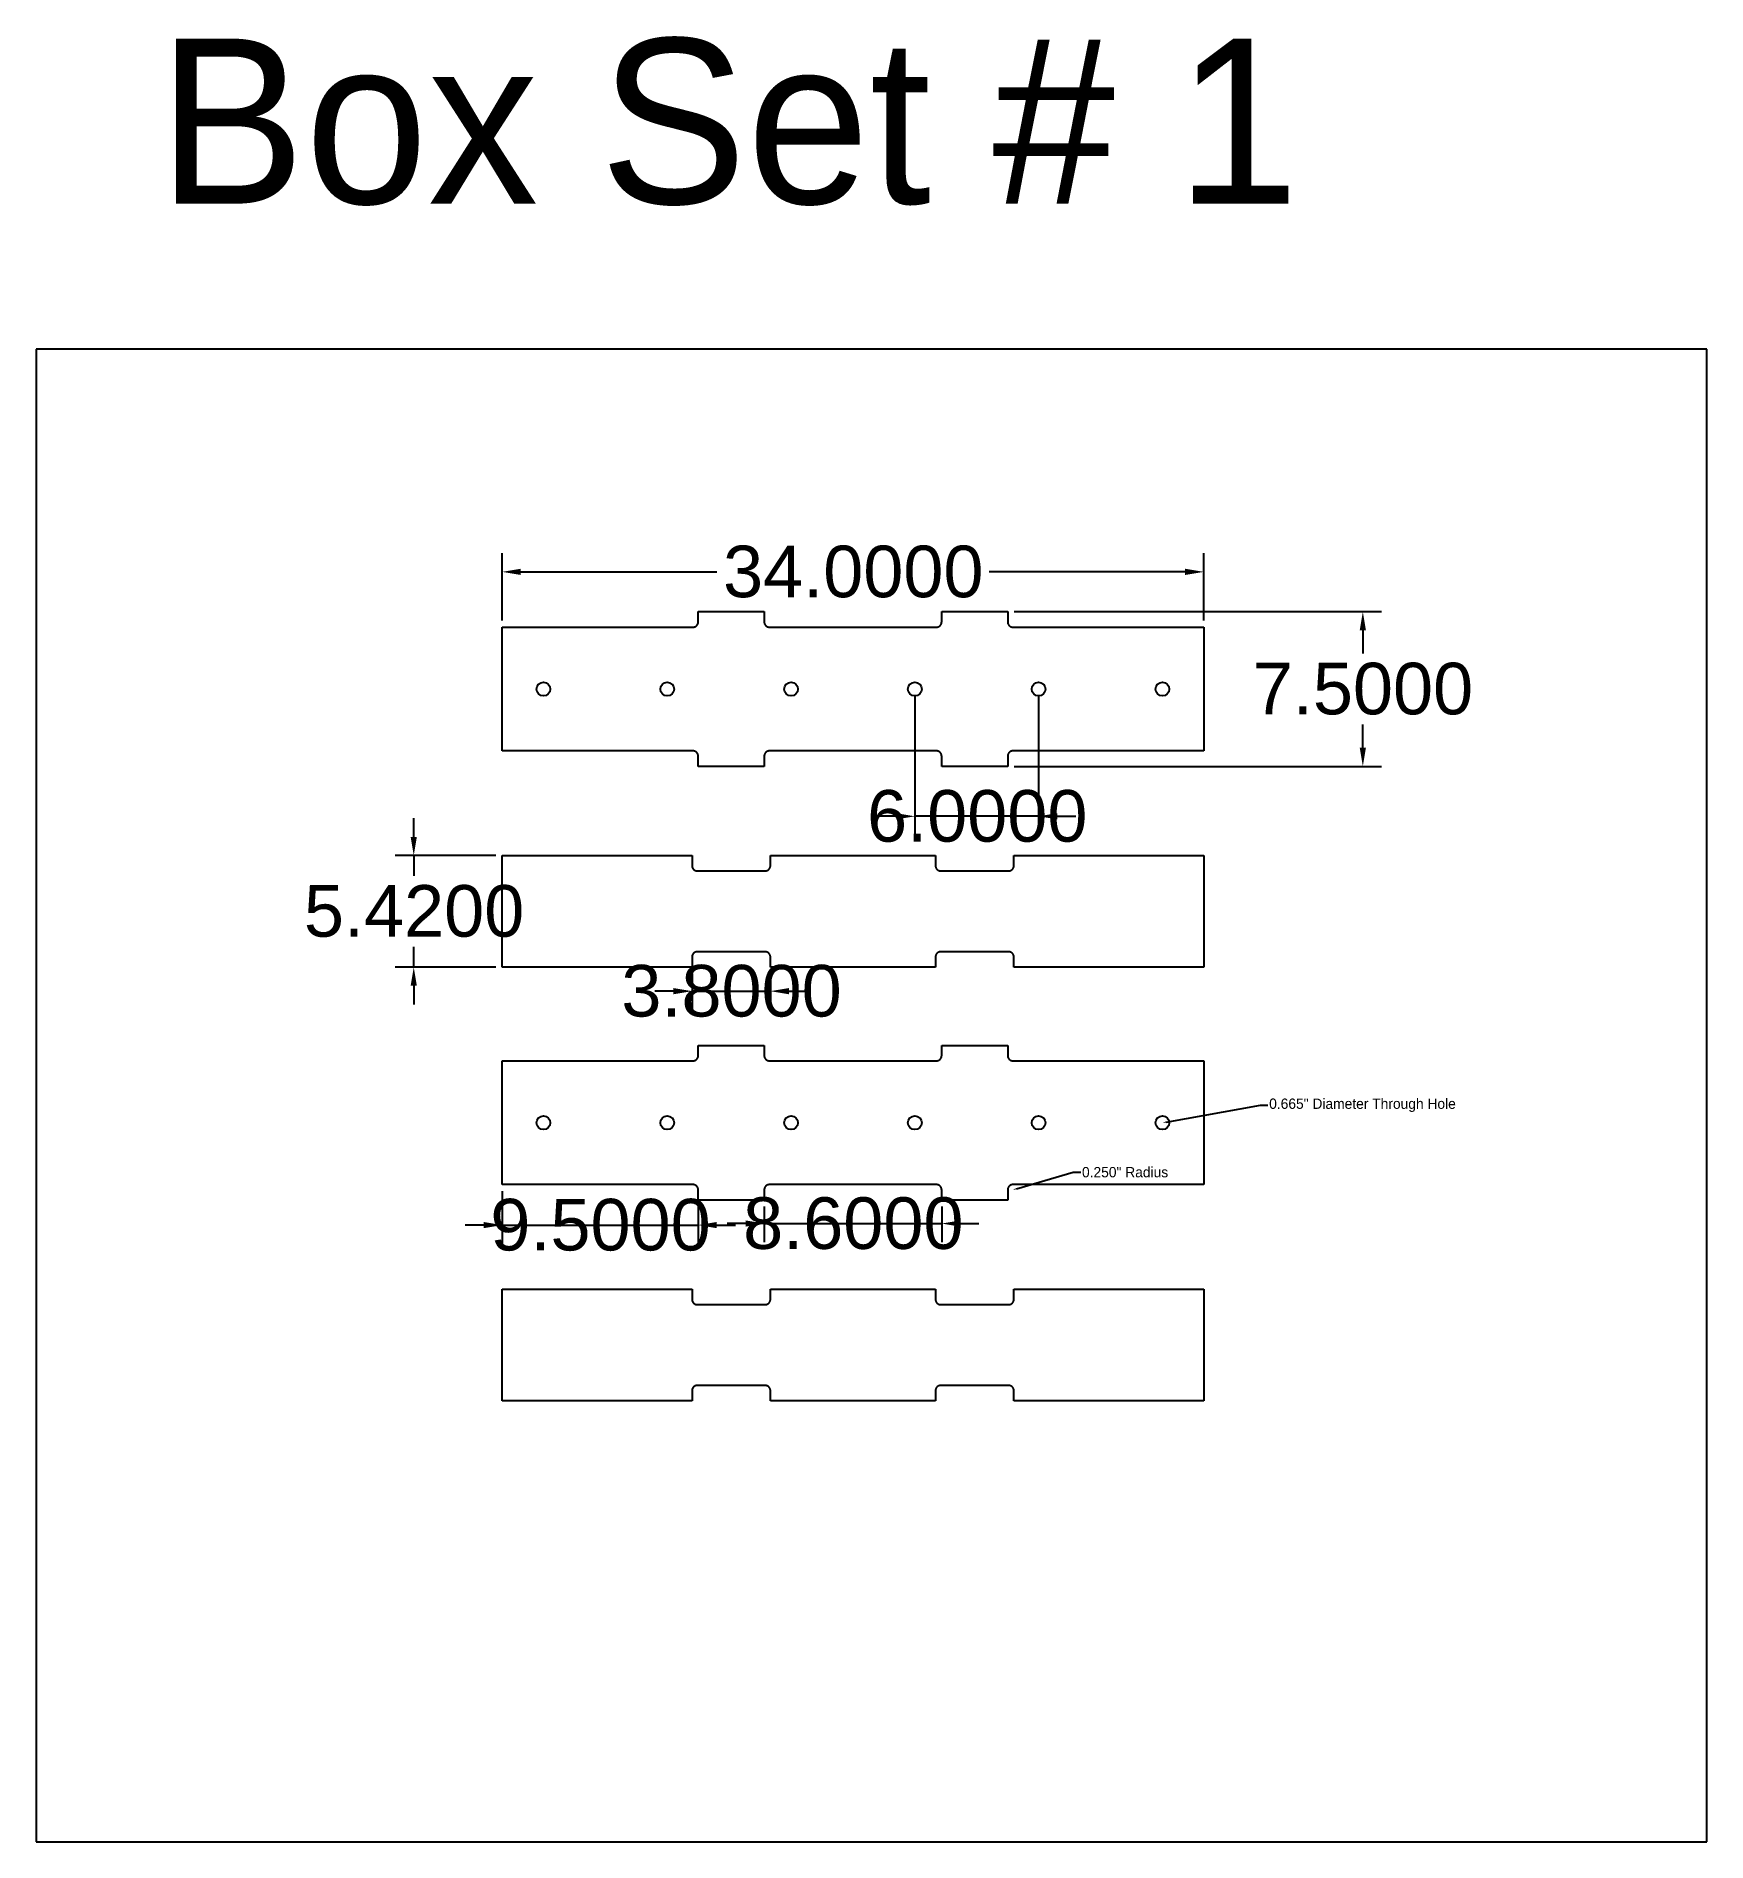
# Model space of a CAD drawing. Extents: x -420 to 2454, y -295 to 739.
# Drawn here: x -29.2 to 51.8, y -278.5 to -190.9 of the extents above; entities that cross this region are included whole.
import ezdxf

# ---------------------------------------------------------------- set-up
doc = ezdxf.new("R2010")
doc.units = 0
doc.header["$MEASUREMENT"] = 0
doc.header["$PDMODE"] = 32
doc.header["$PDSIZE"] = 0.38
doc.layers.get('0').update_dxf_attribs({"linetype": 'CONTINUOUS'})
doc.layers.get('DEFPOINTS').update_dxf_attribs({"linetype": 'CONTINUOUS'})
for name, color, linetype in [('ANNOTATION', 7, 'CONTINUOUS'), ('DEFAULT', 7, 'CONTINUOUS'), ('DRILLING', 3, 'CONTINUOUS')]:
    doc.layers.add(name, color=color, linetype=linetype)
doc.styles.add('ARIAL', font='arial.ttf')
doc.dimstyles.new('STANDARD_01', dxfattribs={"dimscale": 5, "dimtxt": 0.5, "dimasz": 0.18, "dimexe": 0.18, "dimexo": 0.0625, "dimgap": 0.09, "dimtad": 0, "dimtih": 1, "dimtoh": 1, "dimdec": 4, "dimzin": 1, "dimdsep": 46, "dimtxsty": 'Standard', "dimcen": 0.09, "dimadec": 0, "dimazin": 0, "dimtfac": 1, "dimtdec": 4, "dimtix": 1, "dimtmove": 2, "dimatfit": 3, "dimfxl": 1, "dimtolj": 1, "dimtzin": 0, "dimarcsym": 0})
doc.dimstyles.new('STANDARD_02', dxfattribs={"dimscale": 5, "dimtxt": 0.5, "dimasz": 0.18, "dimexe": 0.18, "dimexo": 0.0625, "dimgap": 0.09, "dimtad": 0, "dimtih": 1, "dimtoh": 1, "dimdec": 4, "dimzin": 1, "dimdsep": 46, "dimtxsty": 'Standard', "dimcen": 0.09, "dimadec": 0, "dimazin": 0, "dimtfac": 1, "dimtdec": 4, "dimtix": 1, "dimtmove": 2, "dimatfit": 3, "dimfxl": 1, "dimtolj": 1, "dimtzin": 0, "dimarcsym": 0})
doc.dimstyles.new('STANDARD_03', dxfattribs={"dimscale": 5, "dimtxt": 0.5, "dimasz": 0.18, "dimexe": 0.18, "dimexo": 0.0625, "dimgap": 0.09, "dimtad": 0, "dimtih": 1, "dimtoh": 1, "dimdec": 4, "dimzin": 1, "dimdsep": 46, "dimtxsty": 'Standard', "dimcen": 0.09, "dimadec": 0, "dimazin": 0, "dimtfac": 1, "dimtdec": 4, "dimtix": 1, "dimtmove": 2, "dimatfit": 3, "dimfxl": 1, "dimtolj": 1, "dimtzin": 0, "dimarcsym": 0})
doc.dimstyles.new('STANDARD_04', dxfattribs={"dimscale": 5, "dimtxt": 0.5, "dimasz": 0.18, "dimexe": 0.18, "dimexo": 0.0625, "dimgap": 0.09, "dimtad": 0, "dimtih": 1, "dimtoh": 1, "dimdec": 4, "dimzin": 1, "dimdsep": 46, "dimtxsty": 'Standard', "dimcen": 0.09, "dimadec": 0, "dimazin": 0, "dimtfac": 1, "dimtdec": 4, "dimtix": 1, "dimtmove": 2, "dimatfit": 3, "dimfxl": 1, "dimtolj": 1, "dimtzin": 0, "dimarcsym": 0})
doc.dimstyles.new('STANDARD_05', dxfattribs={"dimscale": 5, "dimtxt": 0.5, "dimasz": 0.18, "dimexe": 0.18, "dimexo": 0.0625, "dimgap": 0.09, "dimtad": 0, "dimtih": 1, "dimtoh": 1, "dimdec": 4, "dimzin": 1, "dimdsep": 46, "dimtxsty": 'Standard', "dimcen": 0.09, "dimadec": 0, "dimazin": 0, "dimtfac": 1, "dimtdec": 4, "dimtix": 1, "dimtmove": 2, "dimatfit": 3, "dimfxl": 1, "dimtolj": 1, "dimtzin": 0, "dimarcsym": 0})
doc.dimstyles.new('STANDARD_06', dxfattribs={"dimscale": 5, "dimtxt": 0.5, "dimasz": 0.18, "dimexe": 0.18, "dimexo": 0.0625, "dimgap": 0.09, "dimtad": 0, "dimtih": 1, "dimtoh": 1, "dimdec": 4, "dimzin": 1, "dimdsep": 46, "dimtxsty": 'Standard', "dimcen": 0.09, "dimadec": 0, "dimazin": 0, "dimtfac": 1, "dimtdec": 4, "dimtix": 1, "dimtmove": 2, "dimatfit": 3, "dimfxl": 1, "dimtolj": 1, "dimtzin": 0, "dimarcsym": 0})
doc.dimstyles.new('STANDARD_07', dxfattribs={"dimscale": 5, "dimtxt": 0.5, "dimasz": 0.18, "dimexe": 0.18, "dimexo": 0.0625, "dimgap": 0.09, "dimtad": 0, "dimtih": 1, "dimtoh": 1, "dimdec": 4, "dimzin": 1, "dimdsep": 46, "dimtxsty": 'Standard', "dimcen": 0.09, "dimadec": 0, "dimazin": 0, "dimtfac": 1, "dimtdec": 4, "dimtix": 1, "dimtmove": 2, "dimatfit": 3, "dimfxl": 1, "dimtolj": 1, "dimtzin": 0, "dimarcsym": 0})

msp = doc.modelspace()

# ---------------------------------------------------------------- texts
at = {"linetype": 'Continuous'}
for s, p in [('0.665" Diameter Through Hole', (30.61109, -242.93234)), ('0.250" Radius', (21.53867, -246.25056))]:
    msp.add_text(s, height=0.5, dxfattribs=at).set_placement(p)
at = {"layer": 'DEFAULT', "linetype": 'Continuous'}
msp.add_text('Box Set # 1', height=8, dxfattribs=at).set_placement((-23.24867, -199.0633))

# ---------------------------------------------------------------- blocks, each defined once
blk = doc.blocks.new('*D23')
at = {"layer": 'ANNOTATION', "color": 0}
for p, q in [((5.238, -248.49), (4.338, -248.49)), ((6.138, -247.666), (6.138, -249.39)), ((6.138, -248.49), (14.738, -248.49)), ((14.738, -247.666), (14.738, -249.39)), ((15.638, -248.49), (16.538, -248.49))]:
    blk.add_line(p, q, dxfattribs=at)
for points in [[(5.238, -248.64), (5.238, -248.34), (6.138, -248.49)], [(15.638, -248.34), (15.638, -248.64), (14.738, -248.49)]]:
    blk.add_solid(points, dxfattribs=at)
at = {"layer": 'DEFPOINTS', "color": 0}
for p in [(6.138, -247.354), (14.738, -247.354), (14.738, -248.49)]:
    blk.add_point(p, dxfattribs=at)
at = {"layer": 'ANNOTATION', "color": 0, "linetype": 'Continuous', "style": 'ARIAL'}
blk.add_text('8.6000', height=2.5, dxfattribs=at).set_placement((5.115, -249.719))
blk = doc.blocks.new('*D24')
at = {"layer": 'ANNOTATION', "color": 0}
for p, q in [((-6.562, -246.916), (-6.562, -249.466)), ((2.938, -247.666), (2.938, -249.466)), ((-7.462, -248.566), (-8.362, -248.566)), ((-6.562, -248.566), (2.938, -248.566)), ((3.838, -248.566), (4.738, -248.566))]:
    blk.add_line(p, q, dxfattribs=at)
for points in [[(-7.462, -248.716), (-7.462, -248.416), (-6.562, -248.566)], [(3.838, -248.416), (3.838, -248.716), (2.938, -248.566)]]:
    blk.add_solid(points, dxfattribs=at)
at = {"layer": 'DEFPOINTS', "color": 0}
for p in [(-6.562, -246.604), (2.938, -247.354), (2.938, -248.566)]:
    blk.add_point(p, dxfattribs=at)
at = {"layer": 'ANNOTATION', "color": 0, "linetype": 'Continuous', "style": 'ARIAL'}
blk.add_text('9.5000', height=2.5, dxfattribs=at).set_placement((-7.136, -249.795))
blk = doc.blocks.new('*D25')
at = {"layer": 'ANNOTATION', "color": 0}
for p, q in [((2.638, -236.382), (2.638, -238.129)), ((6.438, -236.382), (6.438, -238.129)), ((1.738, -237.229), (0.838, -237.229)), ((2.638, -237.229), (6.438, -237.229)), ((7.338, -237.229), (8.238, -237.229))]:
    blk.add_line(p, q, dxfattribs=at)
for points in [[(1.738, -237.379), (1.738, -237.079), (2.638, -237.229)], [(7.338, -237.079), (7.338, -237.379), (6.438, -237.229)]]:
    blk.add_solid(points, dxfattribs=at)
at = {"layer": 'DEFPOINTS', "color": 0}
for p in [(2.638, -236.07), (6.438, -236.07), (6.438, -237.229)]:
    blk.add_point(p, dxfattribs=at)
at = {"layer": 'ANNOTATION', "color": 0, "linetype": 'Continuous', "style": 'ARIAL'}
blk.add_text('3.8000', height=2.5, dxfattribs=at).set_placement((-0.787, -238.457))
blk = doc.blocks.new('*D26')
at = {"layer": 'ANNOTATION', "color": 0}
for p, q in [((-10.848, -229.75), (-10.848, -228.85)), ((-6.875, -230.65), (-11.748, -230.65)), ((-10.848, -230.65), (-10.848, -231.634)), ((-10.848, -236.07), (-10.848, -235.086)), ((-6.875, -236.07), (-11.748, -236.07)), ((-10.848, -236.97), (-10.848, -237.87))]:
    blk.add_line(p, q, dxfattribs=at)
for points in [[(-10.998, -229.75), (-10.698, -229.75), (-10.848, -230.65)], [(-10.698, -236.97), (-10.998, -236.97), (-10.848, -236.07)]]:
    blk.add_solid(points, dxfattribs=at)
at = {"layer": 'DEFPOINTS', "color": 0}
for p in [(-6.562, -230.65), (-10.848, -236.07), (-6.562, -236.07)]:
    blk.add_point(p, dxfattribs=at)
at = {"layer": 'ANNOTATION', "color": 0, "linetype": 'Continuous', "style": 'ARIAL'}
blk.add_text('5.4200', height=2.5, dxfattribs=at).set_placement((-16.172, -234.589))
blk = doc.blocks.new('*D27')
at = {"layer": 'ANNOTATION', "color": 0}
for p, q in [((13.438, -222.898), (13.438, -229.654)), ((19.438, -222.898), (19.438, -229.654)), ((12.538, -228.754), (11.638, -228.754)), ((19.438, -228.754), (13.438, -228.754)), ((20.338, -228.754), (21.238, -228.754))]:
    blk.add_line(p, q, dxfattribs=at)
for points in [[(12.538, -228.904), (12.538, -228.604), (13.438, -228.754)], [(20.338, -228.604), (20.338, -228.904), (19.438, -228.754)]]:
    blk.add_solid(points, dxfattribs=at)
at = {"layer": 'DEFPOINTS', "color": 0}
for p in [(13.438, -222.586), (19.438, -222.586), (13.438, -228.754)]:
    blk.add_point(p, dxfattribs=at)
at = {"layer": 'ANNOTATION', "color": 0, "linetype": 'Continuous', "style": 'ARIAL'}
blk.add_text('6.0000', height=2.5, dxfattribs=at).set_placement((11.122, -229.983))
blk = doc.blocks.new('*D28')
at = {"layer": 'ANNOTATION', "color": 0}
for p, q in [((18.25, -218.836), (36.05, -218.836)), ((35.15, -219.736), (35.15, -220.859)), ((35.15, -225.436), (35.15, -224.312)), ((18.25, -226.336), (36.05, -226.336))]:
    blk.add_line(p, q, dxfattribs=at)
for points in [[(35.3, -219.736), (35, -219.736), (35.15, -218.836)], [(35, -225.436), (35.3, -225.436), (35.15, -226.336)]]:
    blk.add_solid(points, dxfattribs=at)
at = {"layer": 'DEFPOINTS', "color": 0}
for p in [(17.938, -218.836), (35.15, -218.836), (17.938, -226.336)]:
    blk.add_point(p, dxfattribs=at)
at = {"layer": 'ANNOTATION', "color": 0, "linetype": 'Continuous', "style": 'ARIAL'}
blk.add_text('7.5000', height=2.5, dxfattribs=at).set_placement((29.816, -223.814))
blk = doc.blocks.new('*D29')
at = {"layer": 'ANNOTATION', "color": 0}
for p, q in [((-6.562, -219.273), (-6.562, -216.008)), ((27.438, -219.273), (27.438, -216.008)), ((-5.662, -216.908), (3.84, -216.908)), ((26.538, -216.908), (17.035, -216.908))]:
    blk.add_line(p, q, dxfattribs=at)
for points in [[(-5.662, -216.758), (-5.662, -217.058), (-6.562, -216.908)], [(26.538, -217.058), (26.538, -216.758), (27.438, -216.908)]]:
    blk.add_solid(points, dxfattribs=at)
at = {"layer": 'DEFPOINTS', "color": 0}
for p in [(27.438, -216.908), (-6.562, -219.586), (27.438, -219.586)]:
    blk.add_point(p, dxfattribs=at)
at = {"layer": 'ANNOTATION', "color": 0, "linetype": 'Continuous', "style": 'ARIAL'}
blk.add_text('34.0000', height=2.5, dxfattribs=at).set_placement((4.143, -218.137))
blk = doc.blocks.new('*X316')
for p, q in [((25.615, -243.572), (30.19, -242.754)), ((30.19, -242.754), (30.55, -242.754))]:
    blk.add_line(p, q)
at = {"extrusion": (0, 0, -1)}
blk.add_solid([(-25.61, -243.543), (-25.438, -243.604), (-25.62, -243.602)], dxfattribs=at)
blk = doc.blocks.new('*X317')
for p, q in [((18.361, -246.804), (21.118, -246.004)), ((21.118, -246.004), (21.478, -246.004))]:
    blk.add_line(p, q)
at = {"extrusion": (0, 0, -1)}
blk.add_solid([(-18.352, -246.775), (-18.188, -246.854), (-18.369, -246.833)], dxfattribs=at)

# ---------------------------------------------------------------- dimensions: what is measured, and where the dimension line sits
at = {"layer": 'ANNOTATION'}
for base, p1, p2, dimstyle, picture, middle in [((27.4378, -216.90799), (-6.5622, -219.58563), (27.4378, -219.58563), 'STANDARD_01', '*D29', (10.4378, -216.90799)), ((13.4378, -228.75423), (19.4378, -222.58563), (13.4378, -222.58563), 'STANDARD_03', '*D27', (16.4378, -228.75423)), ((6.4378, -237.22867), (2.6378, -236.0699), (6.4378, -236.0699), 'STANDARD_05', '*D25', (4.5378, -237.22867)), ((2.9378, -248.56644), (-6.5622, -246.60384), (2.9378, -247.35384), 'STANDARD_06', '*D24', (-1.8122, -248.56644)), ((14.7378, -248.49048), (6.1378, -247.35384), (14.7378, -247.35384), 'STANDARD_07', '*D23', (10.4378, -248.49048))]:
    dim = msp.add_linear_dim(base=base, p1=p1, p2=p2, dimstyle=dimstyle, dxfattribs=at)
    dim.commit()
    dim.dimension.update_dxf_attribs({"geometry": picture, "text_midpoint": middle})
for base, p1, p2, dimstyle, picture, middle in [((35.14963, -218.83563), (17.9378, -226.33563), (17.9378, -218.83563), 'STANDARD_02', '*D28', (35.14963, -222.58563)), ((-10.84839, -236.0699), (-6.5622, -230.6499), (-6.5622, -236.0699), 'STANDARD_04', '*D26', (-10.84839, -233.3599))]:
    dim = msp.add_linear_dim(base=base, p1=p1, p2=p2, angle=90, dimstyle=dimstyle, dxfattribs=at)
    dim.commit()
    dim.dimension.update_dxf_attribs({"geometry": picture, "text_midpoint": middle})

# ---------------------------------------------------------------- linework, layer by layer
for p, q in [((-6.5622, -219.58563), (2.6878, -219.58563)), ((-6.5622, -225.58563), (-6.5622, -219.58563)), ((2.6878, -219.58563), (2.69634, -219.58549)), ((2.69634, -219.58549), (2.70486, -219.58505)), ((2.70486, -219.58505), (2.71337, -219.58432)), ((2.71337, -219.58432), (2.72184, -219.58331)), ((2.72184, -219.58331), (2.73028, -219.582)), ((2.73028, -219.582), (2.73866, -219.58041)), ((2.73866, -219.58041), (2.74699, -219.57853)), ((2.74699, -219.57853), (2.75525, -219.57636)), ((2.75525, -219.57636), (2.76343, -219.57392)), ((2.76343, -219.57392), (2.77152, -219.5712)), ((2.77152, -219.5712), (2.77951, -219.5682)), ((2.77951, -219.5682), (2.7874, -219.56494)), ((2.7874, -219.56494), (2.79517, -219.5614)), ((2.79517, -219.5614), (2.80282, -219.55761)), ((2.80282, -219.55761), (2.81033, -219.55355)), ((2.81033, -219.55355), (2.8177, -219.54924)), ((2.8177, -219.54924), (2.82491, -219.54468)), ((2.82491, -219.54468), (2.83197, -219.53988)), ((2.83197, -219.53988), (2.83886, -219.53484)), ((2.83886, -219.53484), (2.84557, -219.52956)), ((2.84557, -219.52956), (2.8521, -219.52406)), ((2.8521, -219.52406), (2.85844, -219.51834)), ((2.85844, -219.51834), (2.86458, -219.51241)), ((2.86458, -219.51241), (2.87051, -219.50627)), ((2.87051, -219.50627), (2.87623, -219.49994)), ((2.87623, -219.49994), (2.88173, -219.49341)), ((2.88173, -219.49341), (2.887, -219.48669)), ((2.887, -219.48669), (2.89204, -219.4798)), ((2.89204, -219.4798), (2.89685, -219.47275)), ((2.89685, -219.47275), (2.9014, -219.46553)), ((2.9014, -219.46553), (2.90572, -219.45816)), ((2.90572, -219.45816), (2.90977, -219.45065)), ((2.90977, -219.45065), (2.91357, -219.44301)), ((2.91357, -219.44301), (2.9171, -219.43523)), ((2.9171, -219.43523), (2.92037, -219.42735)), ((2.92037, -219.42735), (2.92337, -219.41935)), ((2.92337, -219.41935), (2.92609, -219.41126)), ((2.92609, -219.41126), (2.92853, -219.40308)), ((2.92853, -219.40308), (2.93069, -219.39483)), ((2.93069, -219.39483), (2.93257, -219.3865)), ((2.93257, -219.3865), (2.93416, -219.37811)), ((2.93416, -219.37811), (2.93547, -219.36968)), ((2.93547, -219.36968), (2.93649, -219.3612)), ((2.93649, -219.3612), (2.93722, -219.3527)), ((2.93722, -219.3527), (2.93765, -219.34417)), ((2.93765, -219.34417), (2.9378, -219.33563)), ((2.9378, -219.33563), (2.9378, -218.83563)), ((2.9378, -218.83563), (6.1378, -218.83563)), ((6.1378, -218.83563), (6.1378, -219.33563)), ((6.1378, -219.33563), (6.13795, -219.34417)), ((6.13795, -219.34417), (6.13838, -219.3527)), ((6.13838, -219.3527), (6.13911, -219.3612)), ((6.13911, -219.3612), (6.14013, -219.36968)), ((6.14013, -219.36968), (6.14144, -219.37811)), ((6.14144, -219.37811), (6.14303, -219.3865)), ((6.14303, -219.3865), (6.14491, -219.39483)), ((6.14491, -219.39483), (6.14707, -219.40308)), ((6.14707, -219.40308), (6.14951, -219.41126)), ((6.14951, -219.41126), (6.15223, -219.41935)), ((6.15223, -219.41935), (6.15523, -219.42735)), ((6.15523, -219.42735), (6.1585, -219.43523)), ((6.1585, -219.43523), (6.16203, -219.44301)), ((6.16203, -219.44301), (6.16583, -219.45065)), ((6.16583, -219.45065), (6.16988, -219.45816)), ((6.16988, -219.45816), (6.1742, -219.46553)), ((6.1742, -219.46553), (6.17875, -219.47275)), ((6.17875, -219.47275), (6.18356, -219.4798)), ((6.18356, -219.4798), (6.1886, -219.48669)), ((6.1886, -219.48669), (6.19387, -219.49341)), ((6.19387, -219.49341), (6.19937, -219.49994)), ((6.19937, -219.49994), (6.20509, -219.50627)), ((6.20509, -219.50627), (6.21102, -219.51241)), ((6.21102, -219.51241), (6.21716, -219.51834)), ((6.21716, -219.51834), (6.2235, -219.52406)), ((6.2235, -219.52406), (6.23003, -219.52956)), ((6.23003, -219.52956), (6.23674, -219.53484)), ((6.23674, -219.53484), (6.24363, -219.53988)), ((6.24363, -219.53988), (6.25069, -219.54468)), ((6.25069, -219.54468), (6.2579, -219.54924)), ((6.2579, -219.54924), (6.26527, -219.55355)), ((6.26527, -219.55355), (6.27278, -219.55761)), ((6.27278, -219.55761), (6.28043, -219.5614)), ((6.28043, -219.5614), (6.2882, -219.56494)), ((6.2882, -219.56494), (6.29609, -219.5682)), ((6.29609, -219.5682), (6.30408, -219.5712)), ((6.30408, -219.5712), (6.31217, -219.57392)), ((6.31217, -219.57392), (6.32035, -219.57636)), ((6.32035, -219.57636), (6.32861, -219.57853)), ((6.32861, -219.57853), (6.33694, -219.58041)), ((6.33694, -219.58041), (6.34532, -219.582)), ((6.34532, -219.582), (6.35376, -219.58331)), ((6.35376, -219.58331), (6.36223, -219.58432)), ((6.36223, -219.58432), (6.37074, -219.58505)), ((6.37074, -219.58505), (6.37926, -219.58549)), ((6.37926, -219.58549), (6.3878, -219.58563)), ((6.3878, -219.58563), (14.4878, -219.58563)), ((14.4878, -219.58563), (14.49634, -219.58549)), ((14.49634, -219.58549), (14.50486, -219.58505)), ((14.50486, -219.58505), (14.51337, -219.58432)), ((14.51337, -219.58432), (14.52184, -219.58331)), ((14.52184, -219.58331), (14.53028, -219.582)), ((14.53028, -219.582), (14.53866, -219.58041)), ((14.53866, -219.58041), (14.54699, -219.57853)), ((14.54699, -219.57853), (14.55525, -219.57636)), ((14.55525, -219.57636), (14.56343, -219.57392)), ((14.56343, -219.57392), (14.57152, -219.5712)), ((14.57152, -219.5712), (14.57951, -219.5682)), ((14.57951, -219.5682), (14.5874, -219.56494)), ((14.5874, -219.56494), (14.59517, -219.5614)), ((14.59517, -219.5614), (14.60282, -219.55761)), ((14.60282, -219.55761), (14.61033, -219.55355)), ((14.61033, -219.55355), (14.6177, -219.54924)), ((14.6177, -219.54924), (14.62491, -219.54468)), ((14.62491, -219.54468), (14.63197, -219.53988)), ((14.63197, -219.53988), (14.63886, -219.53484)), ((14.63886, -219.53484), (14.64557, -219.52956)), ((14.64557, -219.52956), (14.6521, -219.52406)), ((14.6521, -219.52406), (14.65844, -219.51834)), ((14.65844, -219.51834), (14.66458, -219.51241)), ((14.66458, -219.51241), (14.67051, -219.50627)), ((14.67051, -219.50627), (14.67623, -219.49994)), ((14.67623, -219.49994), (14.68173, -219.49341)), ((14.68173, -219.49341), (14.687, -219.48669)), ((14.687, -219.48669), (14.69204, -219.4798)), ((14.69204, -219.4798), (14.69685, -219.47275)), ((14.69685, -219.47275), (14.7014, -219.46553)), ((14.7014, -219.46553), (14.70572, -219.45816)), ((14.70572, -219.45816), (14.70977, -219.45065)), ((14.70977, -219.45065), (14.71357, -219.44301)), ((14.71357, -219.44301), (14.7171, -219.43523)), ((14.7171, -219.43523), (14.72037, -219.42735)), ((14.72037, -219.42735), (14.72337, -219.41935)), ((14.72337, -219.41935), (14.72609, -219.41126)), ((14.72609, -219.41126), (14.72853, -219.40308)), ((14.72853, -219.40308), (14.73069, -219.39483)), ((14.73069, -219.39483), (14.73257, -219.3865)), ((14.73257, -219.3865), (14.73416, -219.37811)), ((14.73416, -219.37811), (14.73547, -219.36968)), ((14.73547, -219.36968), (14.73649, -219.3612)), ((14.73649, -219.3612), (14.73722, -219.3527)), ((14.73722, -219.3527), (14.73765, -219.34417)), ((14.73765, -219.34417), (14.7378, -219.33563)), ((14.7378, -219.33563), (14.7378, -218.83563)), ((14.7378, -218.83563), (17.9378, -218.83563)), ((17.9378, -218.83563), (17.9378, -219.33563)), ((17.9378, -219.33563), (17.93795, -219.34417)), ((17.93795, -219.34417), (17.93838, -219.3527)), ((17.93838, -219.3527), (17.93911, -219.3612)), ((17.93911, -219.3612), (17.94013, -219.36968)), ((17.94013, -219.36968), (17.94144, -219.37811)), ((17.94144, -219.37811), (17.94303, -219.3865)), ((17.94303, -219.3865), (17.94491, -219.39483)), ((17.94491, -219.39483), (17.94707, -219.40308)), ((17.94707, -219.40308), (17.94951, -219.41126)), ((17.94951, -219.41126), (17.95223, -219.41935)), ((17.95223, -219.41935), (17.95523, -219.42735)), ((17.95523, -219.42735), (17.9585, -219.43523)), ((17.9585, -219.43523), (17.96203, -219.44301)), ((17.96203, -219.44301), (17.96583, -219.45065)), ((17.96583, -219.45065), (17.96988, -219.45816)), ((17.96988, -219.45816), (17.9742, -219.46553)), ((17.9742, -219.46553), (17.97875, -219.47275)), ((17.97875, -219.47275), (17.98356, -219.4798)), ((17.98356, -219.4798), (17.9886, -219.48669)), ((17.9886, -219.48669), (17.99387, -219.49341)), ((17.99387, -219.49341), (17.99937, -219.49994)), ((17.99937, -219.49994), (18.00509, -219.50627)), ((18.00509, -219.50627), (18.01102, -219.51241)), ((18.01102, -219.51241), (18.01716, -219.51834)), ((18.01716, -219.51834), (18.0235, -219.52406)), ((18.0235, -219.52406), (18.03003, -219.52956)), ((18.03003, -219.52956), (18.03674, -219.53484)), ((18.03674, -219.53484), (18.04363, -219.53988)), ((18.04363, -219.53988), (18.05069, -219.54468)), ((18.05069, -219.54468), (18.0579, -219.54924)), ((18.0579, -219.54924), (18.06527, -219.55355)), ((18.06527, -219.55355), (18.07278, -219.55761)), ((18.07278, -219.55761), (18.08043, -219.5614)), ((18.08043, -219.5614), (18.0882, -219.56494)), ((18.0882, -219.56494), (18.09609, -219.5682)), ((18.09609, -219.5682), (18.10408, -219.5712)), ((18.10408, -219.5712), (18.11217, -219.57392)), ((18.11217, -219.57392), (18.12035, -219.57636)), ((18.12035, -219.57636), (18.12861, -219.57853)), ((18.12861, -219.57853), (18.13694, -219.58041)), ((18.13694, -219.58041), (18.14532, -219.582)), ((18.14532, -219.582), (18.15376, -219.58331)), ((18.15376, -219.58331), (18.16223, -219.58432)), ((18.16223, -219.58432), (18.17074, -219.58505)), ((18.17074, -219.58505), (18.17926, -219.58549)), ((18.17926, -219.58549), (18.1878, -219.58563)), ((18.1878, -219.58563), (27.4378, -219.58563)), ((27.4378, -219.58563), (27.4378, -225.58563)), ((2.6878, -225.58563), (-6.5622, -225.58563)), ((2.69634, -225.58578), (2.6878, -225.58563)), ((2.70486, -225.58622), (2.69634, -225.58578)), ((2.71337, -225.58695), (2.70486, -225.58622)), ((2.72184, -225.58796), (2.71337, -225.58695)), ((2.73028, -225.58927), (2.72184, -225.58796)), ((2.73866, -225.59086), (2.73028, -225.58927)), ((2.74699, -225.59274), (2.73866, -225.59086)), ((2.75525, -225.59491), (2.74699, -225.59274)), ((2.76343, -225.59735), (2.75525, -225.59491)), ((2.77152, -225.60007), (2.76343, -225.59735)), ((2.77951, -225.60307), (2.77152, -225.60007)), ((2.7874, -225.60633), (2.77951, -225.60307)), ((2.79517, -225.60987), (2.7874, -225.60633)), ((2.80282, -225.61366), (2.79517, -225.60987)), ((2.81033, -225.61772), (2.80282, -225.61366)), ((2.8177, -225.62203), (2.81033, -225.61772)), ((2.82491, -225.62659), (2.8177, -225.62203)), ((2.83197, -225.63139), (2.82491, -225.62659)), ((2.83886, -225.63643), (2.83197, -225.63139)), ((2.84557, -225.64171), (2.83886, -225.63643)), ((2.8521, -225.64721), (2.84557, -225.64171)), ((2.85844, -225.65293), (2.8521, -225.64721)), ((2.86458, -225.65886), (2.85844, -225.65293)), ((2.87051, -225.665), (2.86458, -225.65886)), ((2.87623, -225.67133), (2.87051, -225.665)), ((2.88173, -225.67786), (2.87623, -225.67133)), ((2.887, -225.68458), (2.88173, -225.67786)), ((2.89204, -225.69146), (2.887, -225.68458)), ((2.89685, -225.69852), (2.89204, -225.69146)), ((2.9014, -225.70574), (2.89685, -225.69852)), ((2.90572, -225.71311), (2.9014, -225.70574)), ((2.90977, -225.72062), (2.90572, -225.71311)), ((2.91357, -225.72826), (2.90977, -225.72062)), ((2.9171, -225.73603), (2.91357, -225.72826)), ((2.92037, -225.74392), (2.9171, -225.73603)), ((2.92337, -225.75191), (2.92037, -225.74392)), ((2.92609, -225.76001), (2.92337, -225.75191)), ((2.92853, -225.76819), (2.92609, -225.76001)), ((2.93069, -225.77644), (2.92853, -225.76819)), ((2.93257, -225.78477), (2.93069, -225.77644)), ((6.14491, -225.77644), (6.14303, -225.78477)), ((6.14707, -225.76819), (6.14491, -225.77644)), ((6.14951, -225.76001), (6.14707, -225.76819)), ((6.15223, -225.75191), (6.14951, -225.76001)), ((6.15523, -225.74392), (6.15223, -225.75191)), ((6.1585, -225.73603), (6.15523, -225.74392)), ((6.16203, -225.72826), (6.1585, -225.73603)), ((6.16583, -225.72062), (6.16203, -225.72826)), ((6.16988, -225.71311), (6.16583, -225.72062)), ((6.1742, -225.70574), (6.16988, -225.71311)), ((6.17875, -225.69852), (6.1742, -225.70574)), ((6.18356, -225.69146), (6.17875, -225.69852)), ((6.1886, -225.68458), (6.18356, -225.69146)), ((6.19387, -225.67786), (6.1886, -225.68458)), ((6.19937, -225.67133), (6.19387, -225.67786)), ((6.20509, -225.665), (6.19937, -225.67133)), ((6.21102, -225.65886), (6.20509, -225.665)), ((6.21716, -225.65293), (6.21102, -225.65886)), ((6.2235, -225.64721), (6.21716, -225.65293)), ((6.23003, -225.64171), (6.2235, -225.64721)), ((6.23674, -225.63643), (6.23003, -225.64171)), ((6.24363, -225.63139), (6.23674, -225.63643)), ((6.25069, -225.62659), (6.24363, -225.63139)), ((6.2579, -225.62203), (6.25069, -225.62659)), ((6.26527, -225.61772), (6.2579, -225.62203)), ((6.27278, -225.61366), (6.26527, -225.61772)), ((6.28043, -225.60987), (6.27278, -225.61366)), ((6.2882, -225.60633), (6.28043, -225.60987)), ((6.29609, -225.60307), (6.2882, -225.60633)), ((6.30408, -225.60007), (6.29609, -225.60307)), ((6.31217, -225.59735), (6.30408, -225.60007)), ((6.32035, -225.59491), (6.31217, -225.59735)), ((6.32861, -225.59274), (6.32035, -225.59491)), ((6.33694, -225.59086), (6.32861, -225.59274)), ((6.34532, -225.58927), (6.33694, -225.59086)), ((6.35376, -225.58796), (6.34532, -225.58927)), ((6.36223, -225.58695), (6.35376, -225.58796)), ((6.37074, -225.58622), (6.36223, -225.58695)), ((6.37926, -225.58578), (6.37074, -225.58622)), ((6.3878, -225.58563), (6.37926, -225.58578)), ((14.4878, -225.58563), (6.3878, -225.58563)), ((14.49634, -225.58578), (14.4878, -225.58563)), ((14.50486, -225.58622), (14.49634, -225.58578)), ((14.51337, -225.58695), (14.50486, -225.58622)), ((14.52184, -225.58796), (14.51337, -225.58695)), ((14.53028, -225.58927), (14.52184, -225.58796)), ((14.53866, -225.59086), (14.53028, -225.58927)), ((14.54699, -225.59274), (14.53866, -225.59086)), ((14.55525, -225.59491), (14.54699, -225.59274)), ((14.56343, -225.59735), (14.55525, -225.59491)), ((14.57152, -225.60007), (14.56343, -225.59735)), ((14.57951, -225.60307), (14.57152, -225.60007)), ((14.5874, -225.60633), (14.57951, -225.60307)), ((14.59517, -225.60987), (14.5874, -225.60633)), ((14.60282, -225.61366), (14.59517, -225.60987)), ((14.61033, -225.61772), (14.60282, -225.61366)), ((14.6177, -225.62203), (14.61033, -225.61772)), ((14.62491, -225.62659), (14.6177, -225.62203)), ((14.63197, -225.63139), (14.62491, -225.62659)), ((14.63886, -225.63643), (14.63197, -225.63139)), ((14.64557, -225.64171), (14.63886, -225.63643)), ((14.6521, -225.64721), (14.64557, -225.64171)), ((14.65844, -225.65293), (14.6521, -225.64721)), ((14.66458, -225.65886), (14.65844, -225.65293)), ((14.67051, -225.665), (14.66458, -225.65886)), ((14.67623, -225.67133), (14.67051, -225.665)), ((14.68173, -225.67786), (14.67623, -225.67133)), ((14.687, -225.68458), (14.68173, -225.67786)), ((14.69204, -225.69146), (14.687, -225.68458)), ((14.69685, -225.69852), (14.69204, -225.69146)), ((14.7014, -225.70574), (14.69685, -225.69852)), ((14.70572, -225.71311), (14.7014, -225.70574)), ((14.70977, -225.72062), (14.70572, -225.71311)), ((14.71357, -225.72826), (14.70977, -225.72062)), ((14.7171, -225.73603), (14.71357, -225.72826)), ((14.72037, -225.74392), (14.7171, -225.73603)), ((14.72337, -225.75191), (14.72037, -225.74392)), ((14.72609, -225.76001), (14.72337, -225.75191)), ((14.72853, -225.76819), (14.72609, -225.76001)), ((14.73069, -225.77644), (14.72853, -225.76819)), ((14.73257, -225.78477), (14.73069, -225.77644)), ((17.94491, -225.77644), (17.94303, -225.78477)), ((17.94707, -225.76819), (17.94491, -225.77644)), ((17.94951, -225.76001), (17.94707, -225.76819)), ((17.95223, -225.75191), (17.94951, -225.76001)), ((17.95523, -225.74392), (17.95223, -225.75191)), ((17.9585, -225.73603), (17.95523, -225.74392)), ((17.96203, -225.72826), (17.9585, -225.73603)), ((17.96583, -225.72062), (17.96203, -225.72826)), ((17.96988, -225.71311), (17.96583, -225.72062)), ((17.9742, -225.70574), (17.96988, -225.71311)), ((17.97875, -225.69852), (17.9742, -225.70574)), ((17.98356, -225.69146), (17.97875, -225.69852)), ((17.9886, -225.68458), (17.98356, -225.69146)), ((17.99387, -225.67786), (17.9886, -225.68458)), ((17.99937, -225.67133), (17.99387, -225.67786)), ((18.00509, -225.665), (17.99937, -225.67133)), ((18.01102, -225.65886), (18.00509, -225.665)), ((18.01716, -225.65293), (18.01102, -225.65886)), ((18.0235, -225.64721), (18.01716, -225.65293)), ((18.03003, -225.64171), (18.0235, -225.64721)), ((18.03674, -225.63643), (18.03003, -225.64171)), ((18.04363, -225.63139), (18.03674, -225.63643)), ((18.05069, -225.62659), (18.04363, -225.63139)), ((18.0579, -225.62203), (18.05069, -225.62659)), ((18.06527, -225.61772), (18.0579, -225.62203)), ((18.07278, -225.61366), (18.06527, -225.61772)), ((18.08043, -225.60987), (18.07278, -225.61366)), ((18.0882, -225.60633), (18.08043, -225.60987)), ((18.09609, -225.60307), (18.0882, -225.60633)), ((18.10408, -225.60007), (18.09609, -225.60307)), ((18.11217, -225.59735), (18.10408, -225.60007)), ((18.12035, -225.59491), (18.11217, -225.59735)), ((18.12861, -225.59274), (18.12035, -225.59491)), ((18.13694, -225.59086), (18.12861, -225.59274)), ((18.14532, -225.58927), (18.13694, -225.59086)), ((18.15376, -225.58796), (18.14532, -225.58927)), ((18.16223, -225.58695), (18.15376, -225.58796)), ((18.17074, -225.58622), (18.16223, -225.58695)), ((18.17926, -225.58578), (18.17074, -225.58622)), ((18.1878, -225.58563), (18.17926, -225.58578)), ((27.4378, -225.58563), (18.1878, -225.58563)), ((2.93416, -225.79316), (2.93257, -225.78477)), ((2.93547, -225.80159), (2.93416, -225.79316)), ((2.93649, -225.81007), (2.93547, -225.80159)), ((2.93722, -225.81857), (2.93649, -225.81007)), ((2.93765, -225.8271), (2.93722, -225.81857)), ((2.9378, -225.83563), (2.93765, -225.8271)), ((2.9378, -226.33563), (2.9378, -225.83563)), ((6.1378, -226.33563), (2.9378, -226.33563)), ((6.13795, -225.8271), (6.1378, -225.83563)), ((6.1378, -225.83563), (6.1378, -226.33563)), ((6.13838, -225.81857), (6.13795, -225.8271)), ((6.13911, -225.81007), (6.13838, -225.81857)), ((6.14013, -225.80159), (6.13911, -225.81007)), ((6.14144, -225.79316), (6.14013, -225.80159)), ((6.14303, -225.78477), (6.14144, -225.79316)), ((14.73416, -225.79316), (14.73257, -225.78477)), ((14.73547, -225.80159), (14.73416, -225.79316)), ((14.73649, -225.81007), (14.73547, -225.80159)), ((14.73722, -225.81857), (14.73649, -225.81007)), ((14.73765, -225.8271), (14.73722, -225.81857)), ((14.7378, -225.83563), (14.73765, -225.8271)), ((14.7378, -226.33563), (14.7378, -225.83563)), ((17.9378, -226.33563), (14.7378, -226.33563)), ((17.93795, -225.8271), (17.9378, -225.83563)), ((17.9378, -225.83563), (17.9378, -226.33563)), ((17.93838, -225.81857), (17.93795, -225.8271)), ((17.93911, -225.81007), (17.93838, -225.81857)), ((17.94013, -225.80159), (17.93911, -225.81007)), ((17.94144, -225.79316), (17.94013, -225.80159)), ((17.94303, -225.78477), (17.94144, -225.79316)), ((-6.5622, -236.0699), (-6.5622, -230.6499)), ((-6.5622, -230.6499), (2.6378, -230.6499)), ((2.6378, -230.6499), (2.6378, -231.1499)), ((6.4378, -231.1499), (6.4378, -230.6499)), ((6.4378, -230.6499), (14.4378, -230.6499)), ((14.4378, -230.6499), (14.4378, -231.1499)), ((18.2378, -231.1499), (18.2378, -230.6499)), ((18.2378, -230.6499), (27.4378, -230.6499)), ((27.4378, -230.6499), (27.4378, -236.0699)), ((2.6378, -231.1499), (2.63795, -231.15844)), ((2.63795, -231.15844), (2.63838, -231.16696)), ((2.63838, -231.16696), (2.63911, -231.17547)), ((2.63911, -231.17547), (2.64013, -231.18395)), ((2.64013, -231.18395), (2.64144, -231.19238)), ((2.64144, -231.19238), (2.64303, -231.20077)), ((2.64303, -231.20077), (2.64491, -231.20909)), ((2.64491, -231.20909), (2.64707, -231.21735)), ((2.64707, -231.21735), (2.64951, -231.22553)), ((2.64951, -231.22553), (2.65223, -231.23362)), ((2.65223, -231.23362), (2.65523, -231.24162)), ((2.65523, -231.24162), (2.6585, -231.2495)), ((2.6585, -231.2495), (2.66203, -231.25727)), ((2.66203, -231.25727), (2.66583, -231.26492)), ((2.66583, -231.26492), (2.66988, -231.27243)), ((2.66988, -231.27243), (2.6742, -231.2798)), ((2.6742, -231.2798), (2.67875, -231.28702)), ((2.67875, -231.28702), (2.68356, -231.29407)), ((2.68356, -231.29407), (2.6886, -231.30096)), ((2.6886, -231.30096), (2.69387, -231.30768)), ((2.69387, -231.30768), (2.69937, -231.3142)), ((2.69937, -231.3142), (2.70509, -231.32054)), ((2.70509, -231.32054), (2.71102, -231.32668)), ((2.71102, -231.32668), (2.71716, -231.33261)), ((2.71716, -231.33261), (2.7235, -231.33833)), ((2.7235, -231.33833), (2.73003, -231.34383)), ((2.73003, -231.34383), (2.73674, -231.34911)), ((2.73674, -231.34911), (2.74363, -231.35415)), ((2.74363, -231.35415), (2.75069, -231.35895)), ((2.75069, -231.35895), (2.7579, -231.36351)), ((2.7579, -231.36351), (2.76527, -231.36782)), ((2.76527, -231.36782), (2.77278, -231.37188)), ((2.77278, -231.37188), (2.78043, -231.37567)), ((2.78043, -231.37567), (2.7882, -231.37921)), ((2.7882, -231.37921), (2.79609, -231.38247)), ((2.79609, -231.38247), (2.80408, -231.38547)), ((2.80408, -231.38547), (2.81217, -231.38819)), ((2.81217, -231.38819), (2.82035, -231.39063)), ((2.82035, -231.39063), (2.82861, -231.3928)), ((2.82861, -231.3928), (2.83694, -231.39467)), ((2.83694, -231.39467), (2.84532, -231.39627)), ((2.84532, -231.39627), (2.85376, -231.39758)), ((2.85376, -231.39758), (2.86223, -231.39859)), ((2.86223, -231.39859), (2.87074, -231.39932)), ((2.87074, -231.39932), (2.87926, -231.39976)), ((2.87926, -231.39976), (2.8878, -231.3999)), ((2.8878, -231.3999), (6.1878, -231.3999)), ((6.1878, -231.3999), (6.19634, -231.39976)), ((6.19634, -231.39976), (6.20486, -231.39932)), ((6.20486, -231.39932), (6.21337, -231.39859)), ((6.21337, -231.39859), (6.22184, -231.39758)), ((6.22184, -231.39758), (6.23028, -231.39627)), ((6.23028, -231.39627), (6.23866, -231.39467)), ((6.23866, -231.39467), (6.24699, -231.3928)), ((6.24699, -231.3928), (6.25525, -231.39063)), ((6.25525, -231.39063), (6.26343, -231.38819)), ((6.26343, -231.38819), (6.27152, -231.38547)), ((6.27152, -231.38547), (6.27951, -231.38247)), ((6.27951, -231.38247), (6.2874, -231.37921)), ((6.2874, -231.37921), (6.29517, -231.37567)), ((6.29517, -231.37567), (6.30282, -231.37188)), ((6.30282, -231.37188), (6.31033, -231.36782)), ((6.31033, -231.36782), (6.3177, -231.36351)), ((6.3177, -231.36351), (6.32491, -231.35895)), ((6.32491, -231.35895), (6.33197, -231.35415)), ((6.33197, -231.35415), (6.33886, -231.34911)), ((6.33886, -231.34911), (6.34557, -231.34383)), ((6.34557, -231.34383), (6.3521, -231.33833)), ((6.3521, -231.33833), (6.35844, -231.33261)), ((6.35844, -231.33261), (6.36458, -231.32668)), ((6.36458, -231.32668), (6.37051, -231.32054)), ((6.37051, -231.32054), (6.37623, -231.3142)), ((6.37623, -231.3142), (6.38173, -231.30768)), ((6.38173, -231.30768), (6.387, -231.30096)), ((6.387, -231.30096), (6.39204, -231.29407)), ((6.39204, -231.29407), (6.39685, -231.28702)), ((6.39685, -231.28702), (6.4014, -231.2798)), ((6.4014, -231.2798), (6.40572, -231.27243)), ((6.40572, -231.27243), (6.40977, -231.26492)), ((6.40977, -231.26492), (6.41357, -231.25727)), ((6.41357, -231.25727), (6.4171, -231.2495)), ((6.4171, -231.2495), (6.42037, -231.24162)), ((6.42037, -231.24162), (6.42337, -231.23362)), ((6.42337, -231.23362), (6.42609, -231.22553)), ((6.42609, -231.22553), (6.42853, -231.21735)), ((6.42853, -231.21735), (6.43069, -231.20909)), ((6.43069, -231.20909), (6.43257, -231.20077)), ((6.43257, -231.20077), (6.43416, -231.19238)), ((6.43416, -231.19238), (6.43547, -231.18395)), ((6.43547, -231.18395), (6.43649, -231.17547)), ((6.43649, -231.17547), (6.43722, -231.16696)), ((6.43722, -231.16696), (6.43765, -231.15844)), ((6.43765, -231.15844), (6.4378, -231.1499)), ((14.4378, -231.1499), (14.43795, -231.15844)), ((14.43795, -231.15844), (14.43838, -231.16696)), ((14.43838, -231.16696), (14.43911, -231.17547)), ((14.43911, -231.17547), (14.44013, -231.18395)), ((14.44013, -231.18395), (14.44144, -231.19238)), ((14.44144, -231.19238), (14.44303, -231.20077)), ((14.44303, -231.20077), (14.44491, -231.20909)), ((14.44491, -231.20909), (14.44707, -231.21735)), ((14.44707, -231.21735), (14.44951, -231.22553)), ((14.44951, -231.22553), (14.45223, -231.23362)), ((14.45223, -231.23362), (14.45523, -231.24162)), ((14.45523, -231.24162), (14.4585, -231.2495)), ((14.4585, -231.2495), (14.46203, -231.25727)), ((14.46203, -231.25727), (14.46583, -231.26492)), ((14.46583, -231.26492), (14.46988, -231.27243)), ((14.46988, -231.27243), (14.4742, -231.2798)), ((14.4742, -231.2798), (14.47875, -231.28702)), ((14.47875, -231.28702), (14.48356, -231.29407)), ((14.48356, -231.29407), (14.4886, -231.30096)), ((14.4886, -231.30096), (14.49387, -231.30768)), ((14.49387, -231.30768), (14.49937, -231.3142)), ((14.49937, -231.3142), (14.50509, -231.32054)), ((14.50509, -231.32054), (14.51102, -231.32668)), ((14.51102, -231.32668), (14.51716, -231.33261)), ((14.51716, -231.33261), (14.5235, -231.33833)), ((14.5235, -231.33833), (14.53003, -231.34383)), ((14.53003, -231.34383), (14.53674, -231.34911)), ((14.53674, -231.34911), (14.54363, -231.35415)), ((14.54363, -231.35415), (14.55069, -231.35895)), ((14.55069, -231.35895), (14.5579, -231.36351)), ((14.5579, -231.36351), (14.56527, -231.36782)), ((14.56527, -231.36782), (14.57278, -231.37188)), ((14.57278, -231.37188), (14.58043, -231.37567)), ((14.58043, -231.37567), (14.5882, -231.37921)), ((14.5882, -231.37921), (14.59609, -231.38247)), ((14.59609, -231.38247), (14.60408, -231.38547)), ((14.60408, -231.38547), (14.61217, -231.38819)), ((14.61217, -231.38819), (14.62035, -231.39063)), ((14.62035, -231.39063), (14.62861, -231.3928)), ((14.62861, -231.3928), (14.63694, -231.39467)), ((14.63694, -231.39467), (14.64532, -231.39627)), ((14.64532, -231.39627), (14.65376, -231.39758)), ((14.65376, -231.39758), (14.66223, -231.39859)), ((14.66223, -231.39859), (14.67074, -231.39932)), ((14.67074, -231.39932), (14.67926, -231.39976)), ((14.67926, -231.39976), (14.6878, -231.3999)), ((14.6878, -231.3999), (17.9878, -231.3999)), ((17.9878, -231.3999), (17.99634, -231.39976)), ((17.99634, -231.39976), (18.00486, -231.39932)), ((18.00486, -231.39932), (18.01337, -231.39859)), ((18.01337, -231.39859), (18.02184, -231.39758)), ((18.02184, -231.39758), (18.03028, -231.39627)), ((18.03028, -231.39627), (18.03866, -231.39467)), ((18.03866, -231.39467), (18.04699, -231.3928)), ((18.04699, -231.3928), (18.05525, -231.39063)), ((18.05525, -231.39063), (18.06343, -231.38819)), ((18.06343, -231.38819), (18.07152, -231.38547)), ((18.07152, -231.38547), (18.07951, -231.38247)), ((18.07951, -231.38247), (18.0874, -231.37921)), ((18.0874, -231.37921), (18.09517, -231.37567)), ((18.09517, -231.37567), (18.10282, -231.37188)), ((18.10282, -231.37188), (18.11033, -231.36782)), ((18.11033, -231.36782), (18.1177, -231.36351)), ((18.1177, -231.36351), (18.12491, -231.35895)), ((18.12491, -231.35895), (18.13197, -231.35415)), ((18.13197, -231.35415), (18.13886, -231.34911)), ((18.13886, -231.34911), (18.14557, -231.34383)), ((18.14557, -231.34383), (18.1521, -231.33833)), ((18.1521, -231.33833), (18.15844, -231.33261)), ((18.15844, -231.33261), (18.16458, -231.32668)), ((18.16458, -231.32668), (18.17051, -231.32054)), ((18.17051, -231.32054), (18.17623, -231.3142)), ((18.17623, -231.3142), (18.18173, -231.30768)), ((18.18173, -231.30768), (18.187, -231.30096)), ((18.187, -231.30096), (18.19204, -231.29407)), ((18.19204, -231.29407), (18.19685, -231.28702)), ((18.19685, -231.28702), (18.2014, -231.2798)), ((18.2014, -231.2798), (18.20572, -231.27243)), ((18.20572, -231.27243), (18.20977, -231.26492)), ((18.20977, -231.26492), (18.21357, -231.25727)), ((18.21357, -231.25727), (18.2171, -231.2495)), ((18.2171, -231.2495), (18.22037, -231.24162)), ((18.22037, -231.24162), (18.22337, -231.23362)), ((18.22337, -231.23362), (18.22609, -231.22553)), ((18.22609, -231.22553), (18.22853, -231.21735)), ((18.22853, -231.21735), (18.23069, -231.20909)), ((18.23069, -231.20909), (18.23257, -231.20077)), ((18.23257, -231.20077), (18.23416, -231.19238)), ((18.23416, -231.19238), (18.23547, -231.18395)), ((18.23547, -231.18395), (18.23649, -231.17547)), ((18.23649, -231.17547), (18.23722, -231.16696)), ((18.23722, -231.16696), (18.23765, -231.15844)), ((18.23765, -231.15844), (18.2378, -231.1499)), ((2.69937, -235.4056), (2.69387, -235.41213)), ((2.70509, -235.39927), (2.69937, -235.4056)), ((2.71102, -235.39313), (2.70509, -235.39927)), ((2.71716, -235.38719), (2.71102, -235.39313)), ((2.7235, -235.38148), (2.71716, -235.38719)), ((2.73003, -235.37598), (2.7235, -235.38148)), ((2.73674, -235.3707), (2.73003, -235.37598)), ((2.74363, -235.36566), (2.73674, -235.3707)), ((2.75069, -235.36086), (2.74363, -235.36566)), ((2.7579, -235.3563), (2.75069, -235.36086)), ((2.76527, -235.35199), (2.7579, -235.3563)), ((2.77278, -235.34793), (2.76527, -235.35199)), ((2.78043, -235.34414), (2.77278, -235.34793)), ((2.7882, -235.3406), (2.78043, -235.34414)), ((2.79609, -235.33733), (2.7882, -235.3406)), ((2.80408, -235.33434), (2.79609, -235.33733)), ((2.81217, -235.33162), (2.80408, -235.33434)), ((2.82035, -235.32917), (2.81217, -235.33162)), ((2.82861, -235.32701), (2.82035, -235.32917)), ((2.83694, -235.32513), (2.82861, -235.32701)), ((2.84532, -235.32354), (2.83694, -235.32513)), ((2.85376, -235.32223), (2.84532, -235.32354)), ((2.86223, -235.32121), (2.85376, -235.32223)), ((2.87074, -235.32049), (2.86223, -235.32121)), ((2.87926, -235.32005), (2.87074, -235.32049)), ((2.8878, -235.3199), (2.87926, -235.32005)), ((6.1878, -235.3199), (2.8878, -235.3199)), ((6.19634, -235.32005), (6.1878, -235.3199)), ((6.20486, -235.32049), (6.19634, -235.32005)), ((6.21337, -235.32121), (6.20486, -235.32049)), ((6.22184, -235.32223), (6.21337, -235.32121)), ((6.23028, -235.32354), (6.22184, -235.32223)), ((6.23866, -235.32513), (6.23028, -235.32354)), ((6.24699, -235.32701), (6.23866, -235.32513)), ((6.25525, -235.32917), (6.24699, -235.32701)), ((6.26343, -235.33162), (6.25525, -235.32917)), ((6.27152, -235.33434), (6.26343, -235.33162)), ((6.27951, -235.33733), (6.27152, -235.33434)), ((6.2874, -235.3406), (6.27951, -235.33733)), ((6.29517, -235.34414), (6.2874, -235.3406)), ((6.30282, -235.34793), (6.29517, -235.34414)), ((6.31033, -235.35199), (6.30282, -235.34793)), ((6.3177, -235.3563), (6.31033, -235.35199)), ((6.32491, -235.36086), (6.3177, -235.3563)), ((6.33197, -235.36566), (6.32491, -235.36086)), ((6.33886, -235.3707), (6.33197, -235.36566)), ((6.34557, -235.37598), (6.33886, -235.3707)), ((6.3521, -235.38148), (6.34557, -235.37598)), ((6.35844, -235.38719), (6.3521, -235.38148)), ((6.36458, -235.39313), (6.35844, -235.38719)), ((6.37051, -235.39927), (6.36458, -235.39313)), ((6.37623, -235.4056), (6.37051, -235.39927)), ((6.38173, -235.41213), (6.37623, -235.4056)), ((14.49937, -235.4056), (14.49387, -235.41213)), ((14.50509, -235.39927), (14.49937, -235.4056)), ((14.51102, -235.39313), (14.50509, -235.39927)), ((14.51716, -235.38719), (14.51102, -235.39313)), ((14.5235, -235.38148), (14.51716, -235.38719)), ((14.53003, -235.37598), (14.5235, -235.38148)), ((14.53674, -235.3707), (14.53003, -235.37598)), ((14.54363, -235.36566), (14.53674, -235.3707)), ((14.55069, -235.36086), (14.54363, -235.36566)), ((14.5579, -235.3563), (14.55069, -235.36086)), ((14.56527, -235.35199), (14.5579, -235.3563)), ((14.57278, -235.34793), (14.56527, -235.35199)), ((14.58043, -235.34414), (14.57278, -235.34793)), ((14.5882, -235.3406), (14.58043, -235.34414)), ((14.59609, -235.33733), (14.5882, -235.3406)), ((14.60408, -235.33434), (14.59609, -235.33733)), ((14.61217, -235.33162), (14.60408, -235.33434)), ((14.62035, -235.32917), (14.61217, -235.33162)), ((14.62861, -235.32701), (14.62035, -235.32917)), ((14.63694, -235.32513), (14.62861, -235.32701)), ((14.64532, -235.32354), (14.63694, -235.32513)), ((14.65376, -235.32223), (14.64532, -235.32354)), ((14.66223, -235.32121), (14.65376, -235.32223)), ((14.67074, -235.32049), (14.66223, -235.32121)), ((14.67926, -235.32005), (14.67074, -235.32049)), ((14.6878, -235.3199), (14.67926, -235.32005)), ((17.9878, -235.3199), (14.6878, -235.3199)), ((17.99634, -235.32005), (17.9878, -235.3199)), ((18.00486, -235.32049), (17.99634, -235.32005)), ((18.01337, -235.32121), (18.00486, -235.32049)), ((18.02184, -235.32223), (18.01337, -235.32121)), ((18.03028, -235.32354), (18.02184, -235.32223)), ((18.03866, -235.32513), (18.03028, -235.32354)), ((18.04699, -235.32701), (18.03866, -235.32513)), ((18.05525, -235.32917), (18.04699, -235.32701)), ((18.06343, -235.33162), (18.05525, -235.32917)), ((18.07152, -235.33434), (18.06343, -235.33162)), ((18.07951, -235.33733), (18.07152, -235.33434)), ((18.0874, -235.3406), (18.07951, -235.33733)), ((18.09517, -235.34414), (18.0874, -235.3406)), ((18.10282, -235.34793), (18.09517, -235.34414)), ((18.11033, -235.35199), (18.10282, -235.34793)), ((18.1177, -235.3563), (18.11033, -235.35199)), ((18.12491, -235.36086), (18.1177, -235.3563)), ((18.13197, -235.36566), (18.12491, -235.36086)), ((18.13886, -235.3707), (18.13197, -235.36566)), ((18.14557, -235.37598), (18.13886, -235.3707)), ((18.1521, -235.38148), (18.14557, -235.37598)), ((18.15844, -235.38719), (18.1521, -235.38148)), ((18.16458, -235.39313), (18.15844, -235.38719)), ((18.17051, -235.39927), (18.16458, -235.39313)), ((18.17623, -235.4056), (18.17051, -235.39927)), ((18.18173, -235.41213), (18.17623, -235.4056)), ((2.6378, -236.0699), (-6.5622, -236.0699)), ((2.63795, -235.56137), (2.6378, -235.5699)), ((2.6378, -235.5699), (2.6378, -236.0699)), ((2.63838, -235.55284), (2.63795, -235.56137)), ((2.63911, -235.54434), (2.63838, -235.55284)), ((2.64013, -235.53586), (2.63911, -235.54434)), ((2.64144, -235.52743), (2.64013, -235.53586)), ((2.64303, -235.51904), (2.64144, -235.52743)), ((2.64491, -235.51071), (2.64303, -235.51904)), ((2.64707, -235.50245), (2.64491, -235.51071)), ((2.64951, -235.49428), (2.64707, -235.50245)), ((2.65223, -235.48618), (2.64951, -235.49428)), ((2.65523, -235.47819), (2.65223, -235.48618)), ((2.6585, -235.4703), (2.65523, -235.47819)), ((2.66203, -235.46253), (2.6585, -235.4703)), ((2.66583, -235.45489), (2.66203, -235.46253)), ((2.66988, -235.44738), (2.66583, -235.45489)), ((2.6742, -235.44001), (2.66988, -235.44738)), ((2.67875, -235.43279), (2.6742, -235.44001)), ((2.68356, -235.42573), (2.67875, -235.43279)), ((2.6886, -235.41884), (2.68356, -235.42573)), ((2.69387, -235.41213), (2.6886, -235.41884)), ((6.387, -235.41884), (6.38173, -235.41213)), ((6.39204, -235.42573), (6.387, -235.41884)), ((6.39685, -235.43279), (6.39204, -235.42573)), ((6.4014, -235.44001), (6.39685, -235.43279)), ((6.40572, -235.44738), (6.4014, -235.44001)), ((6.40977, -235.45489), (6.40572, -235.44738)), ((6.41357, -235.46253), (6.40977, -235.45489)), ((6.4171, -235.4703), (6.41357, -235.46253)), ((6.42037, -235.47819), (6.4171, -235.4703)), ((6.42337, -235.48618), (6.42037, -235.47819)), ((6.42609, -235.49428), (6.42337, -235.48618)), ((6.42853, -235.50245), (6.42609, -235.49428)), ((6.43069, -235.51071), (6.42853, -235.50245)), ((6.43257, -235.51904), (6.43069, -235.51071)), ((6.43416, -235.52743), (6.43257, -235.51904)), ((6.43547, -235.53586), (6.43416, -235.52743)), ((6.43649, -235.54434), (6.43547, -235.53586)), ((6.43722, -235.55284), (6.43649, -235.54434)), ((6.43765, -235.56137), (6.43722, -235.55284)), ((6.4378, -235.5699), (6.43765, -235.56137)), ((6.4378, -236.0699), (6.4378, -235.5699)), ((14.4378, -236.0699), (6.4378, -236.0699)), ((14.43795, -235.56137), (14.4378, -235.5699)), ((14.4378, -235.5699), (14.4378, -236.0699)), ((14.43838, -235.55284), (14.43795, -235.56137)), ((14.43911, -235.54434), (14.43838, -235.55284)), ((14.44013, -235.53586), (14.43911, -235.54434)), ((14.44144, -235.52743), (14.44013, -235.53586)), ((14.44303, -235.51904), (14.44144, -235.52743)), ((14.44491, -235.51071), (14.44303, -235.51904)), ((14.44707, -235.50245), (14.44491, -235.51071)), ((14.44951, -235.49428), (14.44707, -235.50245)), ((14.45223, -235.48618), (14.44951, -235.49428)), ((14.45523, -235.47819), (14.45223, -235.48618)), ((14.4585, -235.4703), (14.45523, -235.47819)), ((14.46203, -235.46253), (14.4585, -235.4703)), ((14.46583, -235.45489), (14.46203, -235.46253)), ((14.46988, -235.44738), (14.46583, -235.45489)), ((14.4742, -235.44001), (14.46988, -235.44738)), ((14.47875, -235.43279), (14.4742, -235.44001)), ((14.48356, -235.42573), (14.47875, -235.43279)), ((14.4886, -235.41884), (14.48356, -235.42573)), ((14.49387, -235.41213), (14.4886, -235.41884)), ((18.187, -235.41884), (18.18173, -235.41213)), ((18.19204, -235.42573), (18.187, -235.41884)), ((18.19685, -235.43279), (18.19204, -235.42573)), ((18.2014, -235.44001), (18.19685, -235.43279)), ((18.20572, -235.44738), (18.2014, -235.44001)), ((18.20977, -235.45489), (18.20572, -235.44738)), ((18.21357, -235.46253), (18.20977, -235.45489)), ((18.2171, -235.4703), (18.21357, -235.46253)), ((18.22037, -235.47819), (18.2171, -235.4703)), ((18.22337, -235.48618), (18.22037, -235.47819)), ((18.22609, -235.49428), (18.22337, -235.48618)), ((18.22853, -235.50245), (18.22609, -235.49428)), ((18.23069, -235.51071), (18.22853, -235.50245)), ((18.23257, -235.51904), (18.23069, -235.51071)), ((18.23416, -235.52743), (18.23257, -235.51904)), ((18.23547, -235.53586), (18.23416, -235.52743)), ((18.23649, -235.54434), (18.23547, -235.53586)), ((18.23722, -235.55284), (18.23649, -235.54434)), ((18.23765, -235.56137), (18.23722, -235.55284)), ((18.2378, -235.5699), (18.23765, -235.56137)), ((18.2378, -236.0699), (18.2378, -235.5699)), ((27.4378, -236.0699), (18.2378, -236.0699)), ((-6.5622, -240.60384), (2.6878, -240.60384)), ((-6.5622, -246.60384), (-6.5622, -240.60384)), ((2.6878, -240.60384), (2.69634, -240.6037)), ((2.69634, -240.6037), (2.70486, -240.60326)), ((2.70486, -240.60326), (2.71337, -240.60253)), ((2.71337, -240.60253), (2.72184, -240.60151)), ((2.72184, -240.60151), (2.73028, -240.60021)), ((2.73028, -240.60021), (2.73866, -240.59861)), ((2.73866, -240.59861), (2.74699, -240.59673)), ((2.74699, -240.59673), (2.75525, -240.59457)), ((2.75525, -240.59457), (2.76343, -240.59213)), ((2.76343, -240.59213), (2.77152, -240.58941)), ((2.77152, -240.58941), (2.77951, -240.58641)), ((2.77951, -240.58641), (2.7874, -240.58314)), ((2.7874, -240.58314), (2.79517, -240.57961)), ((2.79517, -240.57961), (2.80282, -240.57581)), ((2.80282, -240.57581), (2.81033, -240.57176)), ((2.81033, -240.57176), (2.8177, -240.56745)), ((2.8177, -240.56745), (2.82491, -240.56289)), ((2.82491, -240.56289), (2.83197, -240.55808)), ((2.83197, -240.55808), (2.83886, -240.55304)), ((2.83886, -240.55304), (2.84557, -240.54777)), ((2.84557, -240.54777), (2.8521, -240.54227)), ((2.8521, -240.54227), (2.85844, -240.53655)), ((2.85844, -240.53655), (2.86458, -240.53062)), ((2.86458, -240.53062), (2.87051, -240.52448)), ((2.87051, -240.52448), (2.87623, -240.51814)), ((2.87623, -240.51814), (2.88173, -240.51161)), ((2.88173, -240.51161), (2.887, -240.5049)), ((2.887, -240.5049), (2.89204, -240.49801)), ((2.89204, -240.49801), (2.89685, -240.49096)), ((2.89685, -240.49096), (2.9014, -240.48374)), ((2.9014, -240.48374), (2.90572, -240.47637)), ((2.90572, -240.47637), (2.90977, -240.46886)), ((2.90977, -240.46886), (2.91357, -240.46121)), ((2.91357, -240.46121), (2.9171, -240.45344)), ((2.9171, -240.45344), (2.92037, -240.44556)), ((2.92037, -240.44556), (2.92337, -240.43756)), ((2.92337, -240.43756), (2.92609, -240.42947)), ((2.92609, -240.42947), (2.92853, -240.42129)), ((2.92853, -240.42129), (2.93069, -240.41303)), ((2.93069, -240.41303), (2.93257, -240.40471)), ((2.93257, -240.40471), (2.93416, -240.39632)), ((2.93416, -240.39632), (2.93547, -240.38788)), ((2.93547, -240.38788), (2.93649, -240.37941)), ((2.93649, -240.37941), (2.93722, -240.3709)), ((2.93722, -240.3709), (2.93765, -240.36238)), ((2.93765, -240.36238), (2.9378, -240.35384)), ((2.9378, -240.35384), (2.9378, -239.85384)), ((2.9378, -239.85384), (6.1378, -239.85384)), ((6.1378, -239.85384), (6.1378, -240.35384)), ((6.1378, -240.35384), (6.13795, -240.36238)), ((6.13795, -240.36238), (6.13838, -240.3709)), ((6.13838, -240.3709), (6.13911, -240.37941)), ((6.13911, -240.37941), (6.14013, -240.38788)), ((6.14013, -240.38788), (6.14144, -240.39632)), ((6.14144, -240.39632), (6.14303, -240.40471)), ((6.14303, -240.40471), (6.14491, -240.41303)), ((6.14491, -240.41303), (6.14707, -240.42129)), ((6.14707, -240.42129), (6.14951, -240.42947)), ((6.14951, -240.42947), (6.15223, -240.43756)), ((6.15223, -240.43756), (6.15523, -240.44556)), ((6.15523, -240.44556), (6.1585, -240.45344)), ((6.1585, -240.45344), (6.16203, -240.46121)), ((6.16203, -240.46121), (6.16583, -240.46886)), ((6.16583, -240.46886), (6.16988, -240.47637)), ((6.16988, -240.47637), (6.1742, -240.48374)), ((6.1742, -240.48374), (6.17875, -240.49096)), ((6.17875, -240.49096), (6.18356, -240.49801)), ((6.18356, -240.49801), (6.1886, -240.5049)), ((6.1886, -240.5049), (6.19387, -240.51161)), ((6.19387, -240.51161), (6.19937, -240.51814)), ((6.19937, -240.51814), (6.20509, -240.52448)), ((6.20509, -240.52448), (6.21102, -240.53062)), ((6.21102, -240.53062), (6.21716, -240.53655)), ((6.21716, -240.53655), (6.2235, -240.54227)), ((6.2235, -240.54227), (6.23003, -240.54777)), ((6.23003, -240.54777), (6.23674, -240.55304)), ((6.23674, -240.55304), (6.24363, -240.55808)), ((6.24363, -240.55808), (6.25069, -240.56289)), ((6.25069, -240.56289), (6.2579, -240.56745)), ((6.2579, -240.56745), (6.26527, -240.57176)), ((6.26527, -240.57176), (6.27278, -240.57581)), ((6.27278, -240.57581), (6.28043, -240.57961)), ((6.28043, -240.57961), (6.2882, -240.58314)), ((6.2882, -240.58314), (6.29609, -240.58641)), ((6.29609, -240.58641), (6.30408, -240.58941)), ((6.30408, -240.58941), (6.31217, -240.59213)), ((6.31217, -240.59213), (6.32035, -240.59457)), ((6.32035, -240.59457), (6.32861, -240.59673)), ((6.32861, -240.59673), (6.33694, -240.59861)), ((6.33694, -240.59861), (6.34532, -240.60021)), ((6.34532, -240.60021), (6.35376, -240.60151)), ((6.35376, -240.60151), (6.36223, -240.60253)), ((6.36223, -240.60253), (6.37074, -240.60326)), ((6.37074, -240.60326), (6.37926, -240.6037)), ((6.37926, -240.6037), (6.3878, -240.60384)), ((6.3878, -240.60384), (14.4878, -240.60384)), ((14.4878, -240.60384), (14.49634, -240.6037)), ((14.49634, -240.6037), (14.50486, -240.60326)), ((14.50486, -240.60326), (14.51337, -240.60253)), ((14.51337, -240.60253), (14.52184, -240.60151)), ((14.52184, -240.60151), (14.53028, -240.60021)), ((14.53028, -240.60021), (14.53866, -240.59861)), ((14.53866, -240.59861), (14.54699, -240.59673)), ((14.54699, -240.59673), (14.55525, -240.59457)), ((14.55525, -240.59457), (14.56343, -240.59213)), ((14.56343, -240.59213), (14.57152, -240.58941)), ((14.57152, -240.58941), (14.57951, -240.58641)), ((14.57951, -240.58641), (14.5874, -240.58314)), ((14.5874, -240.58314), (14.59517, -240.57961)), ((14.59517, -240.57961), (14.60282, -240.57581)), ((14.60282, -240.57581), (14.61033, -240.57176)), ((14.61033, -240.57176), (14.6177, -240.56745)), ((14.6177, -240.56745), (14.62491, -240.56289)), ((14.62491, -240.56289), (14.63197, -240.55808)), ((14.63197, -240.55808), (14.63886, -240.55304)), ((14.63886, -240.55304), (14.64557, -240.54777)), ((14.64557, -240.54777), (14.6521, -240.54227)), ((14.6521, -240.54227), (14.65844, -240.53655)), ((14.65844, -240.53655), (14.66458, -240.53062)), ((14.66458, -240.53062), (14.67051, -240.52448)), ((14.67051, -240.52448), (14.67623, -240.51814)), ((14.67623, -240.51814), (14.68173, -240.51161)), ((14.68173, -240.51161), (14.687, -240.5049)), ((14.687, -240.5049), (14.69204, -240.49801)), ((14.69204, -240.49801), (14.69685, -240.49096)), ((14.69685, -240.49096), (14.7014, -240.48374)), ((14.7014, -240.48374), (14.70572, -240.47637)), ((14.70572, -240.47637), (14.70977, -240.46886)), ((14.70977, -240.46886), (14.71357, -240.46121)), ((14.71357, -240.46121), (14.7171, -240.45344)), ((14.7171, -240.45344), (14.72037, -240.44556)), ((14.72037, -240.44556), (14.72337, -240.43756)), ((14.72337, -240.43756), (14.72609, -240.42947)), ((14.72609, -240.42947), (14.72853, -240.42129)), ((14.72853, -240.42129), (14.73069, -240.41303)), ((14.73069, -240.41303), (14.73257, -240.40471)), ((14.73257, -240.40471), (14.73416, -240.39632)), ((14.73416, -240.39632), (14.73547, -240.38788)), ((14.73547, -240.38788), (14.73649, -240.37941)), ((14.73649, -240.37941), (14.73722, -240.3709)), ((14.73722, -240.3709), (14.73765, -240.36238)), ((14.73765, -240.36238), (14.7378, -240.35384)), ((14.7378, -240.35384), (14.7378, -239.85384)), ((14.7378, -239.85384), (17.9378, -239.85384)), ((17.9378, -239.85384), (17.9378, -240.35384)), ((17.9378, -240.35384), (17.93795, -240.36238)), ((17.93795, -240.36238), (17.93838, -240.3709)), ((17.93838, -240.3709), (17.93911, -240.37941)), ((17.93911, -240.37941), (17.94013, -240.38788)), ((17.94013, -240.38788), (17.94144, -240.39632)), ((17.94144, -240.39632), (17.94303, -240.40471)), ((17.94303, -240.40471), (17.94491, -240.41303)), ((17.94491, -240.41303), (17.94707, -240.42129)), ((17.94707, -240.42129), (17.94951, -240.42947)), ((17.94951, -240.42947), (17.95223, -240.43756)), ((17.95223, -240.43756), (17.95523, -240.44556)), ((17.95523, -240.44556), (17.9585, -240.45344)), ((17.9585, -240.45344), (17.96203, -240.46121)), ((17.96203, -240.46121), (17.96583, -240.46886)), ((17.96583, -240.46886), (17.96988, -240.47637)), ((17.96988, -240.47637), (17.9742, -240.48374)), ((17.9742, -240.48374), (17.97875, -240.49096)), ((17.97875, -240.49096), (17.98356, -240.49801)), ((17.98356, -240.49801), (17.9886, -240.5049)), ((17.9886, -240.5049), (17.99387, -240.51161)), ((17.99387, -240.51161), (17.99937, -240.51814)), ((17.99937, -240.51814), (18.00509, -240.52448)), ((18.00509, -240.52448), (18.01102, -240.53062)), ((18.01102, -240.53062), (18.01716, -240.53655)), ((18.01716, -240.53655), (18.0235, -240.54227)), ((18.0235, -240.54227), (18.03003, -240.54777)), ((18.03003, -240.54777), (18.03674, -240.55304)), ((18.03674, -240.55304), (18.04363, -240.55808)), ((18.04363, -240.55808), (18.05069, -240.56289)), ((18.05069, -240.56289), (18.0579, -240.56745)), ((18.0579, -240.56745), (18.06527, -240.57176)), ((18.06527, -240.57176), (18.07278, -240.57581)), ((18.07278, -240.57581), (18.08043, -240.57961)), ((18.08043, -240.57961), (18.0882, -240.58314)), ((18.0882, -240.58314), (18.09609, -240.58641)), ((18.09609, -240.58641), (18.10408, -240.58941)), ((18.10408, -240.58941), (18.11217, -240.59213)), ((18.11217, -240.59213), (18.12035, -240.59457)), ((18.12035, -240.59457), (18.12861, -240.59673)), ((18.12861, -240.59673), (18.13694, -240.59861)), ((18.13694, -240.59861), (18.14532, -240.60021)), ((18.14532, -240.60021), (18.15376, -240.60151)), ((18.15376, -240.60151), (18.16223, -240.60253)), ((18.16223, -240.60253), (18.17074, -240.60326)), ((18.17074, -240.60326), (18.17926, -240.6037)), ((18.17926, -240.6037), (18.1878, -240.60384)), ((18.1878, -240.60384), (27.4378, -240.60384)), ((27.4378, -240.60384), (27.4378, -246.60384)), ((2.6878, -246.60384), (-6.5622, -246.60384)), ((2.69634, -246.60399), (2.6878, -246.60384)), ((2.70486, -246.60442), (2.69634, -246.60399)), ((2.71337, -246.60515), (2.70486, -246.60442)), ((2.72184, -246.60617), (2.71337, -246.60515)), ((2.73028, -246.60748), (2.72184, -246.60617)), ((2.73866, -246.60907), (2.73028, -246.60748)), ((2.74699, -246.61095), (2.73866, -246.60907)), ((2.75525, -246.61311), (2.74699, -246.61095)), ((2.76343, -246.61556), (2.75525, -246.61311)), ((2.77152, -246.61828), (2.76343, -246.61556)), ((2.77951, -246.62127), (2.77152, -246.61828)), ((2.7874, -246.62454), (2.77951, -246.62127)), ((2.79517, -246.62807), (2.7874, -246.62454)), ((2.80282, -246.63187), (2.79517, -246.62807)), ((2.81033, -246.63593), (2.80282, -246.63187)), ((2.8177, -246.64024), (2.81033, -246.63593)), ((2.82491, -246.6448), (2.8177, -246.64024)), ((2.83197, -246.6496), (2.82491, -246.6448)), ((2.83886, -246.65464), (2.83197, -246.6496)), ((2.84557, -246.65991), (2.83886, -246.65464)), ((2.8521, -246.66541), (2.84557, -246.65991)), ((2.85844, -246.67113), (2.8521, -246.66541)), ((2.86458, -246.67707), (2.85844, -246.67113)), ((2.87051, -246.6832), (2.86458, -246.67707)), ((2.87623, -246.68954), (2.87051, -246.6832)), ((2.88173, -246.69607), (2.87623, -246.68954)), ((2.887, -246.70278), (2.88173, -246.69607)), ((2.89204, -246.70967), (2.887, -246.70278)), ((2.89685, -246.71673), (2.89204, -246.70967)), ((2.9014, -246.72395), (2.89685, -246.71673)), ((2.90572, -246.73131), (2.9014, -246.72395)), ((2.90977, -246.73883), (2.90572, -246.73131)), ((2.91357, -246.74647), (2.90977, -246.73883)), ((2.9171, -246.75424), (2.91357, -246.74647)), ((2.92037, -246.76213), (2.9171, -246.75424)), ((2.92337, -246.77012), (2.92037, -246.76213)), ((2.92609, -246.77821), (2.92337, -246.77012)), ((2.92853, -246.78639), (2.92609, -246.77821)), ((2.93069, -246.79465), (2.92853, -246.78639)), ((6.14707, -246.78639), (6.14491, -246.79465)), ((6.14951, -246.77821), (6.14707, -246.78639)), ((6.15223, -246.77012), (6.14951, -246.77821)), ((6.15523, -246.76213), (6.15223, -246.77012)), ((6.1585, -246.75424), (6.15523, -246.76213)), ((6.16203, -246.74647), (6.1585, -246.75424)), ((6.16583, -246.73883), (6.16203, -246.74647)), ((6.16988, -246.73131), (6.16583, -246.73883)), ((6.1742, -246.72395), (6.16988, -246.73131)), ((6.17875, -246.71673), (6.1742, -246.72395)), ((6.18356, -246.70967), (6.17875, -246.71673)), ((6.1886, -246.70278), (6.18356, -246.70967)), ((6.19387, -246.69607), (6.1886, -246.70278)), ((6.19937, -246.68954), (6.19387, -246.69607)), ((6.20509, -246.6832), (6.19937, -246.68954)), ((6.21102, -246.67707), (6.20509, -246.6832)), ((6.21716, -246.67113), (6.21102, -246.67707)), ((6.2235, -246.66541), (6.21716, -246.67113)), ((6.23003, -246.65991), (6.2235, -246.66541)), ((6.23674, -246.65464), (6.23003, -246.65991)), ((6.24363, -246.6496), (6.23674, -246.65464)), ((6.25069, -246.6448), (6.24363, -246.6496)), ((6.2579, -246.64024), (6.25069, -246.6448)), ((6.26527, -246.63593), (6.2579, -246.64024)), ((6.27278, -246.63187), (6.26527, -246.63593)), ((6.28043, -246.62807), (6.27278, -246.63187)), ((6.2882, -246.62454), (6.28043, -246.62807)), ((6.29609, -246.62127), (6.2882, -246.62454)), ((6.30408, -246.61828), (6.29609, -246.62127)), ((6.31217, -246.61556), (6.30408, -246.61828)), ((6.32035, -246.61311), (6.31217, -246.61556)), ((6.32861, -246.61095), (6.32035, -246.61311)), ((6.33694, -246.60907), (6.32861, -246.61095)), ((6.34532, -246.60748), (6.33694, -246.60907)), ((6.35376, -246.60617), (6.34532, -246.60748)), ((6.36223, -246.60515), (6.35376, -246.60617)), ((6.37074, -246.60442), (6.36223, -246.60515)), ((6.37926, -246.60399), (6.37074, -246.60442)), ((6.3878, -246.60384), (6.37926, -246.60399)), ((14.4878, -246.60384), (6.3878, -246.60384)), ((14.49634, -246.60399), (14.4878, -246.60384)), ((14.50486, -246.60442), (14.49634, -246.60399)), ((14.51337, -246.60515), (14.50486, -246.60442)), ((14.52184, -246.60617), (14.51337, -246.60515)), ((14.53028, -246.60748), (14.52184, -246.60617)), ((14.53866, -246.60907), (14.53028, -246.60748)), ((14.54699, -246.61095), (14.53866, -246.60907)), ((14.55525, -246.61311), (14.54699, -246.61095)), ((14.56343, -246.61556), (14.55525, -246.61311)), ((14.57152, -246.61828), (14.56343, -246.61556)), ((14.57951, -246.62127), (14.57152, -246.61828)), ((14.5874, -246.62454), (14.57951, -246.62127)), ((14.59517, -246.62807), (14.5874, -246.62454)), ((14.60282, -246.63187), (14.59517, -246.62807)), ((14.61033, -246.63593), (14.60282, -246.63187)), ((14.6177, -246.64024), (14.61033, -246.63593)), ((14.62491, -246.6448), (14.6177, -246.64024)), ((14.63197, -246.6496), (14.62491, -246.6448)), ((14.63886, -246.65464), (14.63197, -246.6496)), ((14.64557, -246.65991), (14.63886, -246.65464)), ((14.6521, -246.66541), (14.64557, -246.65991)), ((14.65844, -246.67113), (14.6521, -246.66541)), ((14.66458, -246.67707), (14.65844, -246.67113)), ((14.67051, -246.6832), (14.66458, -246.67707)), ((14.67623, -246.68954), (14.67051, -246.6832)), ((14.68173, -246.69607), (14.67623, -246.68954)), ((14.687, -246.70278), (14.68173, -246.69607)), ((14.69204, -246.70967), (14.687, -246.70278)), ((14.69685, -246.71673), (14.69204, -246.70967)), ((14.7014, -246.72395), (14.69685, -246.71673)), ((14.70572, -246.73131), (14.7014, -246.72395)), ((14.70977, -246.73883), (14.70572, -246.73131)), ((14.71357, -246.74647), (14.70977, -246.73883)), ((14.7171, -246.75424), (14.71357, -246.74647)), ((14.72037, -246.76213), (14.7171, -246.75424)), ((14.72337, -246.77012), (14.72037, -246.76213)), ((14.72609, -246.77821), (14.72337, -246.77012)), ((14.72853, -246.78639), (14.72609, -246.77821)), ((14.73069, -246.79465), (14.72853, -246.78639)), ((17.94707, -246.78639), (17.94491, -246.79465)), ((17.94951, -246.77821), (17.94707, -246.78639)), ((17.95223, -246.77012), (17.94951, -246.77821)), ((17.95523, -246.76213), (17.95223, -246.77012)), ((17.9585, -246.75424), (17.95523, -246.76213)), ((17.96203, -246.74647), (17.9585, -246.75424)), ((17.96583, -246.73883), (17.96203, -246.74647)), ((17.96988, -246.73131), (17.96583, -246.73883)), ((17.9742, -246.72395), (17.96988, -246.73131)), ((17.97875, -246.71673), (17.9742, -246.72395)), ((17.98356, -246.70967), (17.97875, -246.71673)), ((17.9886, -246.70278), (17.98356, -246.70967)), ((17.99387, -246.69607), (17.9886, -246.70278)), ((17.99937, -246.68954), (17.99387, -246.69607)), ((18.00509, -246.6832), (17.99937, -246.68954)), ((18.01102, -246.67707), (18.00509, -246.6832)), ((18.01716, -246.67113), (18.01102, -246.67707)), ((18.0235, -246.66541), (18.01716, -246.67113)), ((18.03003, -246.65991), (18.0235, -246.66541)), ((18.03674, -246.65464), (18.03003, -246.65991)), ((18.04363, -246.6496), (18.03674, -246.65464)), ((18.05069, -246.6448), (18.04363, -246.6496)), ((18.0579, -246.64024), (18.05069, -246.6448)), ((18.06527, -246.63593), (18.0579, -246.64024)), ((18.07278, -246.63187), (18.06527, -246.63593)), ((18.08043, -246.62807), (18.07278, -246.63187)), ((18.0882, -246.62454), (18.08043, -246.62807)), ((18.09609, -246.62127), (18.0882, -246.62454)), ((18.10408, -246.61828), (18.09609, -246.62127)), ((18.11217, -246.61556), (18.10408, -246.61828)), ((18.12035, -246.61311), (18.11217, -246.61556)), ((18.12861, -246.61095), (18.12035, -246.61311)), ((18.13694, -246.60907), (18.12861, -246.61095)), ((18.14532, -246.60748), (18.13694, -246.60907)), ((18.15376, -246.60617), (18.14532, -246.60748)), ((18.16223, -246.60515), (18.15376, -246.60617)), ((18.17074, -246.60442), (18.16223, -246.60515)), ((18.17926, -246.60399), (18.17074, -246.60442)), ((18.1878, -246.60384), (18.17926, -246.60399)), ((27.4378, -246.60384), (18.1878, -246.60384)), ((2.93257, -246.80298), (2.93069, -246.79465)), ((2.93416, -246.81136), (2.93257, -246.80298)), ((2.93547, -246.8198), (2.93416, -246.81136)), ((2.93649, -246.82828), (2.93547, -246.8198)), ((2.93722, -246.83678), (2.93649, -246.82828)), ((2.93765, -246.84531), (2.93722, -246.83678)), ((2.9378, -246.85384), (2.93765, -246.84531)), ((2.9378, -247.35384), (2.9378, -246.85384)), ((6.1378, -247.35384), (2.9378, -247.35384)), ((6.13795, -246.84531), (6.1378, -246.85384)), ((6.1378, -246.85384), (6.1378, -247.35384)), ((6.13838, -246.83678), (6.13795, -246.84531)), ((6.13911, -246.82828), (6.13838, -246.83678)), ((6.14013, -246.8198), (6.13911, -246.82828)), ((6.14144, -246.81136), (6.14013, -246.8198)), ((6.14303, -246.80298), (6.14144, -246.81136)), ((6.14491, -246.79465), (6.14303, -246.80298)), ((14.73257, -246.80298), (14.73069, -246.79465)), ((14.73416, -246.81136), (14.73257, -246.80298)), ((14.73547, -246.8198), (14.73416, -246.81136)), ((14.73649, -246.82828), (14.73547, -246.8198)), ((14.73722, -246.83678), (14.73649, -246.82828)), ((14.73765, -246.84531), (14.73722, -246.83678)), ((14.7378, -246.85384), (14.73765, -246.84531)), ((14.7378, -247.35384), (14.7378, -246.85384)), ((17.9378, -247.35384), (14.7378, -247.35384)), ((17.93795, -246.84531), (17.9378, -246.85384)), ((17.9378, -246.85384), (17.9378, -247.35384)), ((17.93838, -246.83678), (17.93795, -246.84531)), ((17.93911, -246.82828), (17.93838, -246.83678)), ((17.94013, -246.8198), (17.93911, -246.82828)), ((17.94144, -246.81136), (17.94013, -246.8198)), ((17.94303, -246.80298), (17.94144, -246.81136)), ((17.94491, -246.79465), (17.94303, -246.80298)), ((-6.5622, -257.08811), (-6.5622, -251.66811)), ((-6.5622, -251.66811), (2.6378, -251.66811)), ((2.6378, -251.66811), (2.6378, -252.16811)), ((6.4378, -252.16811), (6.4378, -251.66811)), ((6.4378, -251.66811), (14.4378, -251.66811)), ((14.4378, -251.66811), (14.4378, -252.16811)), ((18.2378, -252.16811), (18.2378, -251.66811)), ((18.2378, -251.66811), (27.4378, -251.66811)), ((27.4378, -251.66811), (27.4378, -257.08811)), ((2.6378, -252.16811), (2.63795, -252.17665)), ((2.63795, -252.17665), (2.63838, -252.18517)), ((2.63838, -252.18517), (2.63911, -252.19368)), ((2.63911, -252.19368), (2.64013, -252.20215)), ((2.64013, -252.20215), (2.64144, -252.21059)), ((2.64144, -252.21059), (2.64303, -252.21898)), ((2.64303, -252.21898), (2.64491, -252.2273)), ((2.64491, -252.2273), (2.64707, -252.23556)), ((2.64707, -252.23556), (2.64951, -252.24374)), ((2.64951, -252.24374), (2.65223, -252.25183)), ((2.65223, -252.25183), (2.65523, -252.25982)), ((2.65523, -252.25982), (2.6585, -252.26771)), ((2.6585, -252.26771), (2.66203, -252.27548)), ((2.66203, -252.27548), (2.66583, -252.28313)), ((2.66583, -252.28313), (2.66988, -252.29064)), ((2.66988, -252.29064), (2.6742, -252.29801)), ((2.6742, -252.29801), (2.67875, -252.30522)), ((2.67875, -252.30522), (2.68356, -252.31228)), ((2.68356, -252.31228), (2.6886, -252.31917)), ((2.6886, -252.31917), (2.69387, -252.32588)), ((2.69387, -252.32588), (2.69937, -252.33241)), ((2.69937, -252.33241), (2.70509, -252.33875)), ((2.70509, -252.33875), (2.71102, -252.34489)), ((2.71102, -252.34489), (2.71716, -252.35082)), ((2.71716, -252.35082), (2.7235, -252.35654)), ((2.7235, -252.35654), (2.73003, -252.36204)), ((2.73003, -252.36204), (2.73674, -252.36731)), ((2.73674, -252.36731), (2.74363, -252.37235)), ((2.74363, -252.37235), (2.75069, -252.37716)), ((2.75069, -252.37716), (2.7579, -252.38172)), ((2.7579, -252.38172), (2.76527, -252.38603)), ((2.76527, -252.38603), (2.77278, -252.39008)), ((2.77278, -252.39008), (2.78043, -252.39388)), ((2.78043, -252.39388), (2.7882, -252.39741)), ((2.7882, -252.39741), (2.79609, -252.40068)), ((2.79609, -252.40068), (2.80408, -252.40368)), ((2.80408, -252.40368), (2.81217, -252.4064)), ((2.81217, -252.4064), (2.82035, -252.40884)), ((2.82035, -252.40884), (2.82861, -252.411)), ((2.82861, -252.411), (2.83694, -252.41288)), ((2.83694, -252.41288), (2.84532, -252.41448)), ((2.84532, -252.41448), (2.85376, -252.41578)), ((2.85376, -252.41578), (2.86223, -252.4168)), ((2.86223, -252.4168), (2.87074, -252.41753)), ((2.87074, -252.41753), (2.87926, -252.41797)), ((2.87926, -252.41797), (2.8878, -252.41811)), ((2.8878, -252.41811), (6.1878, -252.41811)), ((6.1878, -252.41811), (6.19634, -252.41797)), ((6.19634, -252.41797), (6.20486, -252.41753)), ((6.20486, -252.41753), (6.21337, -252.4168)), ((6.21337, -252.4168), (6.22184, -252.41578)), ((6.22184, -252.41578), (6.23028, -252.41448)), ((6.23028, -252.41448), (6.23866, -252.41288)), ((6.23866, -252.41288), (6.24699, -252.411)), ((6.24699, -252.411), (6.25525, -252.40884)), ((6.25525, -252.40884), (6.26343, -252.4064)), ((6.26343, -252.4064), (6.27152, -252.40368)), ((6.27152, -252.40368), (6.27951, -252.40068)), ((6.27951, -252.40068), (6.2874, -252.39741)), ((6.2874, -252.39741), (6.29517, -252.39388)), ((6.29517, -252.39388), (6.30282, -252.39008)), ((6.30282, -252.39008), (6.31033, -252.38603)), ((6.31033, -252.38603), (6.3177, -252.38172)), ((6.3177, -252.38172), (6.32491, -252.37716)), ((6.32491, -252.37716), (6.33197, -252.37235)), ((6.33197, -252.37235), (6.33886, -252.36731)), ((6.33886, -252.36731), (6.34557, -252.36204)), ((6.34557, -252.36204), (6.3521, -252.35654)), ((6.3521, -252.35654), (6.35844, -252.35082)), ((6.35844, -252.35082), (6.36458, -252.34489)), ((6.36458, -252.34489), (6.37051, -252.33875)), ((6.37051, -252.33875), (6.37623, -252.33241)), ((6.37623, -252.33241), (6.38173, -252.32588)), ((6.38173, -252.32588), (6.387, -252.31917)), ((6.387, -252.31917), (6.39204, -252.31228)), ((6.39204, -252.31228), (6.39685, -252.30522)), ((6.39685, -252.30522), (6.4014, -252.29801)), ((6.4014, -252.29801), (6.40572, -252.29064)), ((6.40572, -252.29064), (6.40977, -252.28313)), ((6.40977, -252.28313), (6.41357, -252.27548)), ((6.41357, -252.27548), (6.4171, -252.26771)), ((6.4171, -252.26771), (6.42037, -252.25982)), ((6.42037, -252.25982), (6.42337, -252.25183)), ((6.42337, -252.25183), (6.42609, -252.24374)), ((6.42609, -252.24374), (6.42853, -252.23556)), ((6.42853, -252.23556), (6.43069, -252.2273)), ((6.43069, -252.2273), (6.43257, -252.21898)), ((6.43257, -252.21898), (6.43416, -252.21059)), ((6.43416, -252.21059), (6.43547, -252.20215)), ((6.43547, -252.20215), (6.43649, -252.19368)), ((6.43649, -252.19368), (6.43722, -252.18517)), ((6.43722, -252.18517), (6.43765, -252.17665)), ((6.43765, -252.17665), (6.4378, -252.16811)), ((14.4378, -252.16811), (14.43795, -252.17665)), ((14.43795, -252.17665), (14.43838, -252.18517)), ((14.43838, -252.18517), (14.43911, -252.19368)), ((14.43911, -252.19368), (14.44013, -252.20215)), ((14.44013, -252.20215), (14.44144, -252.21059)), ((14.44144, -252.21059), (14.44303, -252.21898)), ((14.44303, -252.21898), (14.44491, -252.2273)), ((14.44491, -252.2273), (14.44707, -252.23556)), ((14.44707, -252.23556), (14.44951, -252.24374)), ((14.44951, -252.24374), (14.45223, -252.25183)), ((14.45223, -252.25183), (14.45523, -252.25982)), ((14.45523, -252.25982), (14.4585, -252.26771)), ((14.4585, -252.26771), (14.46203, -252.27548)), ((14.46203, -252.27548), (14.46583, -252.28313)), ((14.46583, -252.28313), (14.46988, -252.29064)), ((14.46988, -252.29064), (14.4742, -252.29801)), ((14.4742, -252.29801), (14.47875, -252.30522)), ((14.47875, -252.30522), (14.48356, -252.31228)), ((14.48356, -252.31228), (14.4886, -252.31917)), ((14.4886, -252.31917), (14.49387, -252.32588)), ((14.49387, -252.32588), (14.49937, -252.33241)), ((14.49937, -252.33241), (14.50509, -252.33875)), ((14.50509, -252.33875), (14.51102, -252.34489)), ((14.51102, -252.34489), (14.51716, -252.35082)), ((14.51716, -252.35082), (14.5235, -252.35654)), ((14.5235, -252.35654), (14.53003, -252.36204)), ((14.53003, -252.36204), (14.53674, -252.36731)), ((14.53674, -252.36731), (14.54363, -252.37235)), ((14.54363, -252.37235), (14.55069, -252.37716)), ((14.55069, -252.37716), (14.5579, -252.38172)), ((14.5579, -252.38172), (14.56527, -252.38603)), ((14.56527, -252.38603), (14.57278, -252.39008)), ((14.57278, -252.39008), (14.58043, -252.39388)), ((14.58043, -252.39388), (14.5882, -252.39741)), ((14.5882, -252.39741), (14.59609, -252.40068)), ((14.59609, -252.40068), (14.60408, -252.40368)), ((14.60408, -252.40368), (14.61217, -252.4064)), ((14.61217, -252.4064), (14.62035, -252.40884)), ((14.62035, -252.40884), (14.62861, -252.411)), ((14.62861, -252.411), (14.63694, -252.41288)), ((14.63694, -252.41288), (14.64532, -252.41448)), ((14.64532, -252.41448), (14.65376, -252.41578)), ((14.65376, -252.41578), (14.66223, -252.4168)), ((14.66223, -252.4168), (14.67074, -252.41753)), ((14.67074, -252.41753), (14.67926, -252.41797)), ((14.67926, -252.41797), (14.6878, -252.41811)), ((14.6878, -252.41811), (17.9878, -252.41811)), ((17.9878, -252.41811), (17.99634, -252.41797)), ((17.99634, -252.41797), (18.00486, -252.41753)), ((18.00486, -252.41753), (18.01337, -252.4168)), ((18.01337, -252.4168), (18.02184, -252.41578)), ((18.02184, -252.41578), (18.03028, -252.41448)), ((18.03028, -252.41448), (18.03866, -252.41288)), ((18.03866, -252.41288), (18.04699, -252.411)), ((18.04699, -252.411), (18.05525, -252.40884)), ((18.05525, -252.40884), (18.06343, -252.4064)), ((18.06343, -252.4064), (18.07152, -252.40368)), ((18.07152, -252.40368), (18.07951, -252.40068)), ((18.07951, -252.40068), (18.0874, -252.39741)), ((18.0874, -252.39741), (18.09517, -252.39388)), ((18.09517, -252.39388), (18.10282, -252.39008)), ((18.10282, -252.39008), (18.11033, -252.38603)), ((18.11033, -252.38603), (18.1177, -252.38172)), ((18.1177, -252.38172), (18.12491, -252.37716)), ((18.12491, -252.37716), (18.13197, -252.37235)), ((18.13197, -252.37235), (18.13886, -252.36731)), ((18.13886, -252.36731), (18.14557, -252.36204)), ((18.14557, -252.36204), (18.1521, -252.35654)), ((18.1521, -252.35654), (18.15844, -252.35082)), ((18.15844, -252.35082), (18.16458, -252.34489)), ((18.16458, -252.34489), (18.17051, -252.33875)), ((18.17051, -252.33875), (18.17623, -252.33241)), ((18.17623, -252.33241), (18.18173, -252.32588)), ((18.18173, -252.32588), (18.187, -252.31917)), ((18.187, -252.31917), (18.19204, -252.31228)), ((18.19204, -252.31228), (18.19685, -252.30522)), ((18.19685, -252.30522), (18.2014, -252.29801)), ((18.2014, -252.29801), (18.20572, -252.29064)), ((18.20572, -252.29064), (18.20977, -252.28313)), ((18.20977, -252.28313), (18.21357, -252.27548)), ((18.21357, -252.27548), (18.2171, -252.26771)), ((18.2171, -252.26771), (18.22037, -252.25982)), ((18.22037, -252.25982), (18.22337, -252.25183)), ((18.22337, -252.25183), (18.22609, -252.24374)), ((18.22609, -252.24374), (18.22853, -252.23556)), ((18.22853, -252.23556), (18.23069, -252.2273)), ((18.23069, -252.2273), (18.23257, -252.21898)), ((18.23257, -252.21898), (18.23416, -252.21059)), ((18.23416, -252.21059), (18.23547, -252.20215)), ((18.23547, -252.20215), (18.23649, -252.19368)), ((18.23649, -252.19368), (18.23722, -252.18517)), ((18.23722, -252.18517), (18.23765, -252.17665)), ((18.23765, -252.17665), (18.2378, -252.16811)), ((2.71102, -256.41133), (2.70509, -256.41747)), ((2.71716, -256.4054), (2.71102, -256.41133)), ((2.7235, -256.39968), (2.71716, -256.4054)), ((2.73003, -256.39418), (2.7235, -256.39968)), ((2.73674, -256.38891), (2.73003, -256.39418)), ((2.74363, -256.38387), (2.73674, -256.38891)), ((2.75069, -256.37907), (2.74363, -256.38387)), ((2.7579, -256.37451), (2.75069, -256.37907)), ((2.76527, -256.3702), (2.7579, -256.37451)), ((2.77278, -256.36614), (2.76527, -256.3702)), ((2.78043, -256.36234), (2.77278, -256.36614)), ((2.7882, -256.35881), (2.78043, -256.36234)), ((2.79609, -256.35554), (2.7882, -256.35881)), ((2.80408, -256.35255), (2.79609, -256.35554)), ((2.81217, -256.34983), (2.80408, -256.35255)), ((2.82035, -256.34738), (2.81217, -256.34983)), ((2.82861, -256.34522), (2.82035, -256.34738)), ((2.83694, -256.34334), (2.82861, -256.34522)), ((2.84532, -256.34175), (2.83694, -256.34334)), ((2.85376, -256.34044), (2.84532, -256.34175)), ((2.86223, -256.33942), (2.85376, -256.34044)), ((2.87074, -256.33869), (2.86223, -256.33942)), ((2.87926, -256.33826), (2.87074, -256.33869)), ((2.8878, -256.33811), (2.87926, -256.33826)), ((6.1878, -256.33811), (2.8878, -256.33811)), ((6.19634, -256.33826), (6.1878, -256.33811)), ((6.20486, -256.33869), (6.19634, -256.33826)), ((6.21337, -256.33942), (6.20486, -256.33869)), ((6.22184, -256.34044), (6.21337, -256.33942)), ((6.23028, -256.34175), (6.22184, -256.34044)), ((6.23866, -256.34334), (6.23028, -256.34175)), ((6.24699, -256.34522), (6.23866, -256.34334)), ((6.25525, -256.34738), (6.24699, -256.34522)), ((6.26343, -256.34983), (6.25525, -256.34738)), ((6.27152, -256.35255), (6.26343, -256.34983)), ((6.27951, -256.35554), (6.27152, -256.35255)), ((6.2874, -256.35881), (6.27951, -256.35554)), ((6.29517, -256.36234), (6.2874, -256.35881)), ((6.30282, -256.36614), (6.29517, -256.36234)), ((6.31033, -256.3702), (6.30282, -256.36614)), ((6.3177, -256.37451), (6.31033, -256.3702)), ((6.32491, -256.37907), (6.3177, -256.37451)), ((6.33197, -256.38387), (6.32491, -256.37907)), ((6.33886, -256.38891), (6.33197, -256.38387)), ((6.34557, -256.39418), (6.33886, -256.38891)), ((6.3521, -256.39968), (6.34557, -256.39418)), ((6.35844, -256.4054), (6.3521, -256.39968)), ((6.36458, -256.41133), (6.35844, -256.4054)), ((6.37051, -256.41747), (6.36458, -256.41133)), ((14.51102, -256.41133), (14.50509, -256.41747)), ((14.51716, -256.4054), (14.51102, -256.41133)), ((14.5235, -256.39968), (14.51716, -256.4054)), ((14.53003, -256.39418), (14.5235, -256.39968)), ((14.53674, -256.38891), (14.53003, -256.39418)), ((14.54363, -256.38387), (14.53674, -256.38891)), ((14.55069, -256.37907), (14.54363, -256.38387)), ((14.5579, -256.37451), (14.55069, -256.37907)), ((14.56527, -256.3702), (14.5579, -256.37451)), ((14.57278, -256.36614), (14.56527, -256.3702)), ((14.58043, -256.36234), (14.57278, -256.36614)), ((14.5882, -256.35881), (14.58043, -256.36234)), ((14.59609, -256.35554), (14.5882, -256.35881)), ((14.60408, -256.35255), (14.59609, -256.35554)), ((14.61217, -256.34983), (14.60408, -256.35255)), ((14.62035, -256.34738), (14.61217, -256.34983)), ((14.62861, -256.34522), (14.62035, -256.34738)), ((14.63694, -256.34334), (14.62861, -256.34522)), ((14.64532, -256.34175), (14.63694, -256.34334)), ((14.65376, -256.34044), (14.64532, -256.34175)), ((14.66223, -256.33942), (14.65376, -256.34044)), ((14.67074, -256.33869), (14.66223, -256.33942)), ((14.67926, -256.33826), (14.67074, -256.33869)), ((14.6878, -256.33811), (14.67926, -256.33826)), ((17.9878, -256.33811), (14.6878, -256.33811)), ((17.99634, -256.33826), (17.9878, -256.33811)), ((18.00486, -256.33869), (17.99634, -256.33826)), ((18.01337, -256.33942), (18.00486, -256.33869)), ((18.02184, -256.34044), (18.01337, -256.33942)), ((18.03028, -256.34175), (18.02184, -256.34044)), ((18.03866, -256.34334), (18.03028, -256.34175)), ((18.04699, -256.34522), (18.03866, -256.34334)), ((18.05525, -256.34738), (18.04699, -256.34522)), ((18.06343, -256.34983), (18.05525, -256.34738)), ((18.07152, -256.35255), (18.06343, -256.34983)), ((18.07951, -256.35554), (18.07152, -256.35255)), ((18.0874, -256.35881), (18.07951, -256.35554)), ((18.09517, -256.36234), (18.0874, -256.35881)), ((18.10282, -256.36614), (18.09517, -256.36234)), ((18.11033, -256.3702), (18.10282, -256.36614)), ((18.1177, -256.37451), (18.11033, -256.3702)), ((18.12491, -256.37907), (18.1177, -256.37451)), ((18.13197, -256.38387), (18.12491, -256.37907)), ((18.13886, -256.38891), (18.13197, -256.38387)), ((18.14557, -256.39418), (18.13886, -256.38891)), ((18.1521, -256.39968), (18.14557, -256.39418)), ((18.15844, -256.4054), (18.1521, -256.39968)), ((18.16458, -256.41133), (18.15844, -256.4054)), ((18.17051, -256.41747), (18.16458, -256.41133)), ((2.6378, -257.08811), (-6.5622, -257.08811)), ((2.63795, -256.57958), (2.6378, -256.58811)), ((2.6378, -256.58811), (2.6378, -257.08811)), ((2.63838, -256.57105), (2.63795, -256.57958)), ((2.63911, -256.56255), (2.63838, -256.57105)), ((2.64013, -256.55407), (2.63911, -256.56255)), ((2.64144, -256.54563), (2.64013, -256.55407)), ((2.64303, -256.53725), (2.64144, -256.54563)), ((2.64491, -256.52892), (2.64303, -256.53725)), ((2.64707, -256.52066), (2.64491, -256.52892)), ((2.64951, -256.51248), (2.64707, -256.52066)), ((2.65223, -256.50439), (2.64951, -256.51248)), ((2.65523, -256.4964), (2.65223, -256.50439)), ((2.6585, -256.48851), (2.65523, -256.4964)), ((2.66203, -256.48074), (2.6585, -256.48851)), ((2.66583, -256.47309), (2.66203, -256.48074)), ((2.66988, -256.46558), (2.66583, -256.47309)), ((2.6742, -256.45822), (2.66988, -256.46558)), ((2.67875, -256.451), (2.6742, -256.45822)), ((2.68356, -256.44394), (2.67875, -256.451)), ((2.6886, -256.43705), (2.68356, -256.44394)), ((2.69387, -256.43034), (2.6886, -256.43705)), ((2.69937, -256.42381), (2.69387, -256.43034)), ((2.70509, -256.41747), (2.69937, -256.42381)), ((6.37623, -256.42381), (6.37051, -256.41747)), ((6.38173, -256.43034), (6.37623, -256.42381)), ((6.387, -256.43705), (6.38173, -256.43034)), ((6.39204, -256.44394), (6.387, -256.43705)), ((6.39685, -256.451), (6.39204, -256.44394)), ((6.4014, -256.45822), (6.39685, -256.451)), ((6.40572, -256.46558), (6.4014, -256.45822)), ((6.40977, -256.47309), (6.40572, -256.46558)), ((6.41357, -256.48074), (6.40977, -256.47309)), ((6.4171, -256.48851), (6.41357, -256.48074)), ((6.42037, -256.4964), (6.4171, -256.48851)), ((6.42337, -256.50439), (6.42037, -256.4964)), ((6.42609, -256.51248), (6.42337, -256.50439)), ((6.42853, -256.52066), (6.42609, -256.51248)), ((6.43069, -256.52892), (6.42853, -256.52066)), ((6.43257, -256.53725), (6.43069, -256.52892)), ((6.43416, -256.54563), (6.43257, -256.53725)), ((6.43547, -256.55407), (6.43416, -256.54563)), ((6.43649, -256.56255), (6.43547, -256.55407)), ((6.43722, -256.57105), (6.43649, -256.56255)), ((6.43765, -256.57958), (6.43722, -256.57105)), ((6.4378, -256.58811), (6.43765, -256.57958)), ((6.4378, -257.08811), (6.4378, -256.58811)), ((14.4378, -257.08811), (6.4378, -257.08811)), ((14.43795, -256.57958), (14.4378, -256.58811)), ((14.4378, -256.58811), (14.4378, -257.08811)), ((14.43838, -256.57105), (14.43795, -256.57958)), ((14.43911, -256.56255), (14.43838, -256.57105)), ((14.44013, -256.55407), (14.43911, -256.56255)), ((14.44144, -256.54563), (14.44013, -256.55407)), ((14.44303, -256.53725), (14.44144, -256.54563)), ((14.44491, -256.52892), (14.44303, -256.53725)), ((14.44707, -256.52066), (14.44491, -256.52892)), ((14.44951, -256.51248), (14.44707, -256.52066)), ((14.45223, -256.50439), (14.44951, -256.51248)), ((14.45523, -256.4964), (14.45223, -256.50439)), ((14.4585, -256.48851), (14.45523, -256.4964)), ((14.46203, -256.48074), (14.4585, -256.48851)), ((14.46583, -256.47309), (14.46203, -256.48074)), ((14.46988, -256.46558), (14.46583, -256.47309)), ((14.4742, -256.45822), (14.46988, -256.46558)), ((14.47875, -256.451), (14.4742, -256.45822)), ((14.48356, -256.44394), (14.47875, -256.451)), ((14.4886, -256.43705), (14.48356, -256.44394)), ((14.49387, -256.43034), (14.4886, -256.43705)), ((14.49937, -256.42381), (14.49387, -256.43034)), ((14.50509, -256.41747), (14.49937, -256.42381)), ((18.17623, -256.42381), (18.17051, -256.41747)), ((18.18173, -256.43034), (18.17623, -256.42381)), ((18.187, -256.43705), (18.18173, -256.43034)), ((18.19204, -256.44394), (18.187, -256.43705)), ((18.19685, -256.451), (18.19204, -256.44394)), ((18.2014, -256.45822), (18.19685, -256.451)), ((18.20572, -256.46558), (18.2014, -256.45822)), ((18.20977, -256.47309), (18.20572, -256.46558)), ((18.21357, -256.48074), (18.20977, -256.47309)), ((18.2171, -256.48851), (18.21357, -256.48074)), ((18.22037, -256.4964), (18.2171, -256.48851)), ((18.22337, -256.50439), (18.22037, -256.4964)), ((18.22609, -256.51248), (18.22337, -256.50439)), ((18.22853, -256.52066), (18.22609, -256.51248)), ((18.23069, -256.52892), (18.22853, -256.52066)), ((18.23257, -256.53725), (18.23069, -256.52892)), ((18.23416, -256.54563), (18.23257, -256.53725)), ((18.23547, -256.55407), (18.23416, -256.54563)), ((18.23649, -256.56255), (18.23547, -256.55407)), ((18.23722, -256.57105), (18.23649, -256.56255)), ((18.23765, -256.57958), (18.23722, -256.57105)), ((18.2378, -256.58811), (18.23765, -256.57958)), ((18.2378, -257.08811), (18.2378, -256.58811)), ((27.4378, -257.08811), (18.2378, -257.08811))]:
    msp.add_line(p, q)
at = {"layer": 'DEFAULT'}
for p, q in [((51.82459, -206.11513), (-29.15074, -206.11513)), ((-29.15074, -206.11513), (-29.15074, -278.45707)), ((51.82459, -278.45707), (51.82459, -206.11513)), ((-29.15074, -278.45707), (51.82459, -278.45707))]:
    msp.add_line(p, q, dxfattribs=at)
at = {"layer": 'DRILLING'}
for centre in [(-4.5622, -222.58563), (1.4378, -222.58563), (7.4378, -222.58563), (13.4378, -222.58563), (19.4378, -222.58563), (25.4378, -222.58563), (-4.5622, -243.60384), (1.4378, -243.60384), (7.4378, -243.60384), (13.4378, -243.60384), (19.4378, -243.60384), (25.4378, -243.60384)]:
    msp.add_circle(centre, 0.3325, dxfattribs=at)

# ---------------------------------------------------------------- block references
for name in ['*X316', '*X317']:
    msp.add_blockref(name, (0, 0))

msp.set_redraw_order([(e.dxf.handle, doc.entitydb.next_handle()) for e in msp.query("TEXT MTEXT ATTDEF DIMENSION ARC_DIMENSION")])  # texts and dimensions are drawn at this point

doc.saveas('drawing.dxf')
